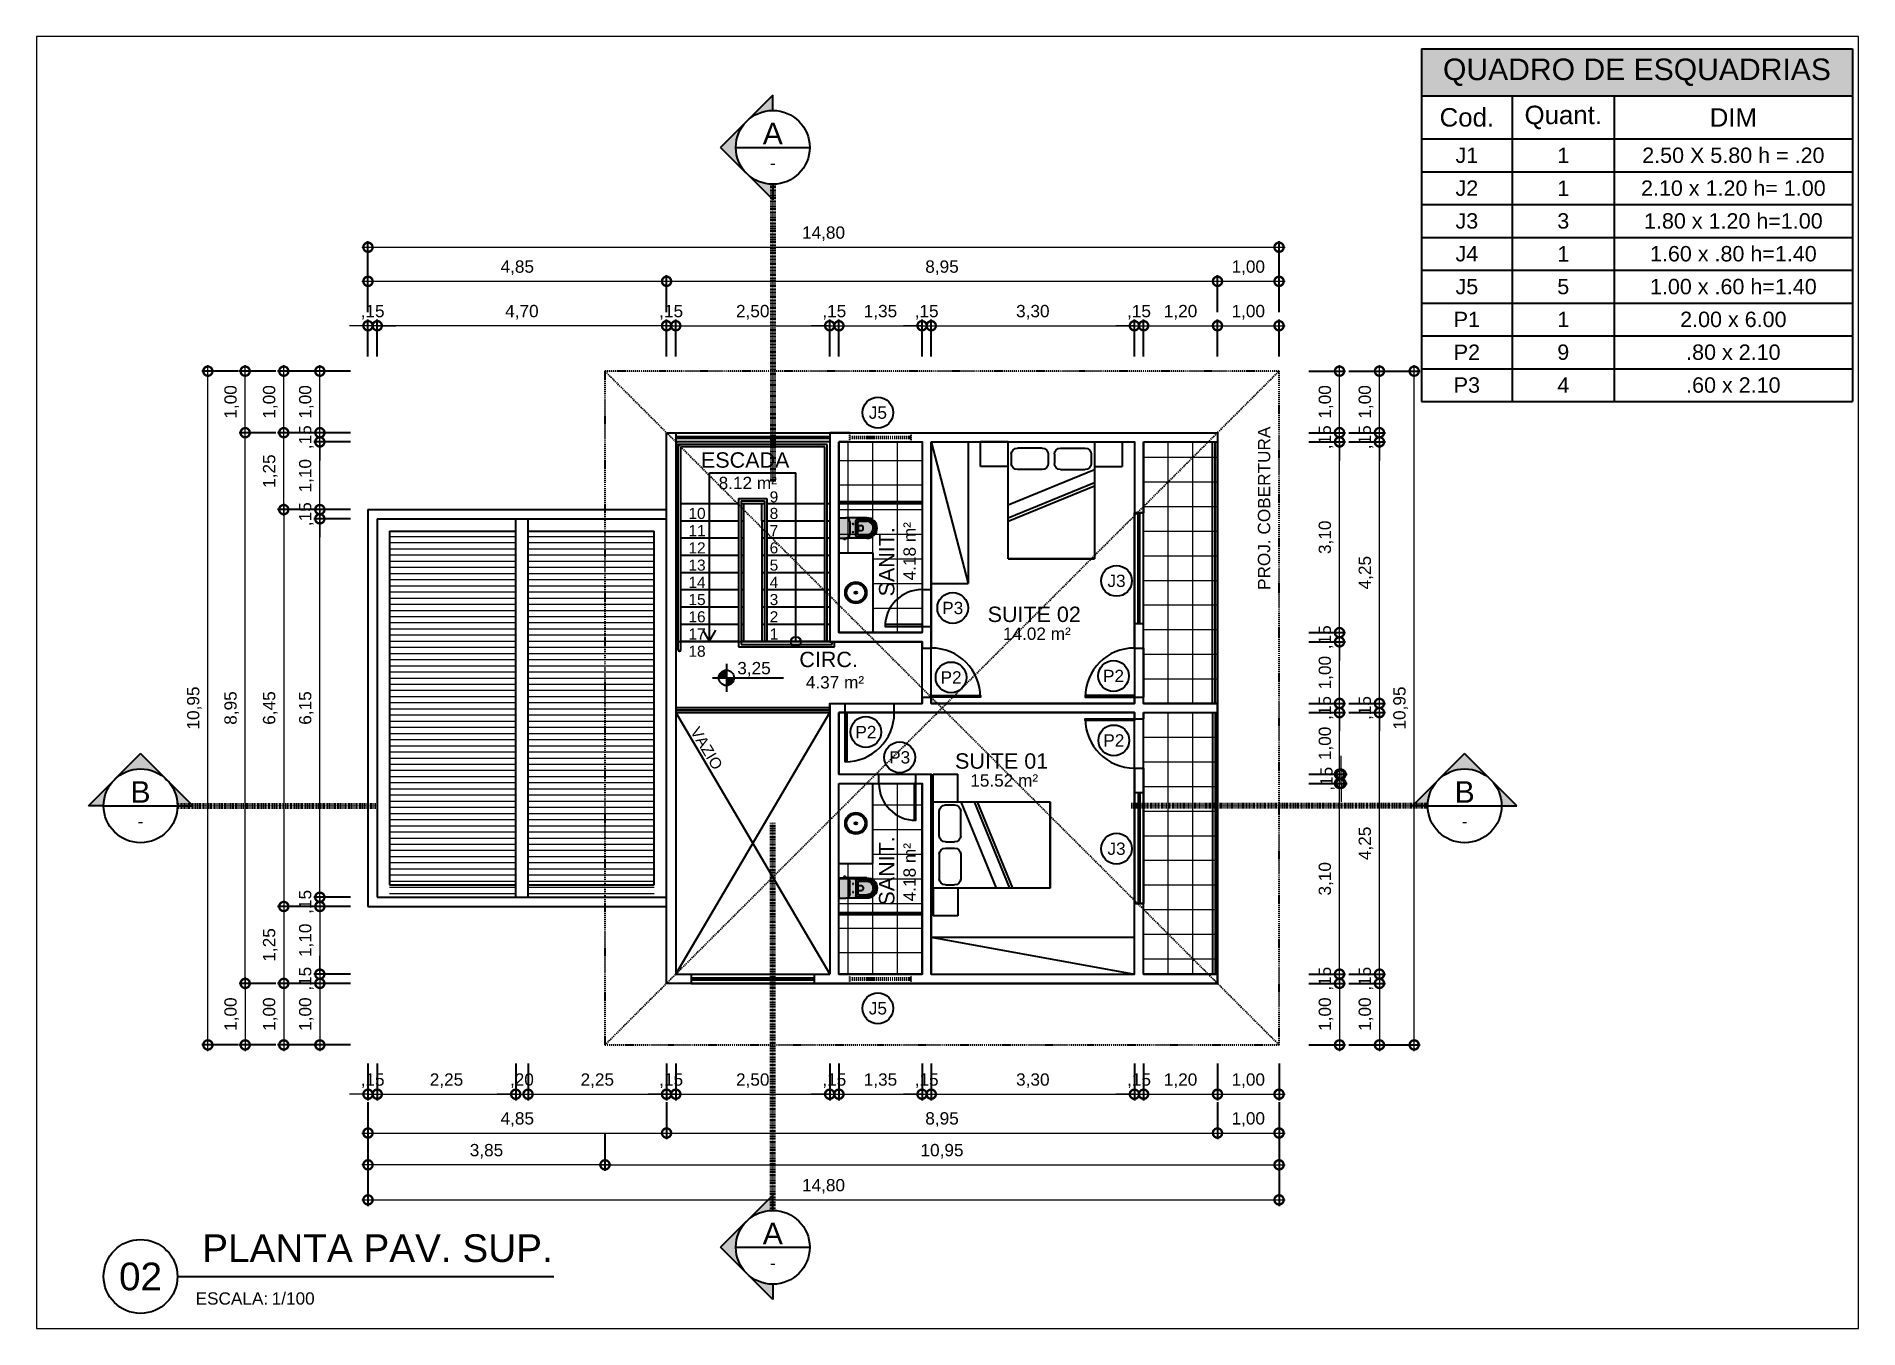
# Paper-space layout 'pav. sup' of a CAD drawing. Header units: metres, sheet in millimetres. Extents: x -210 to 86, y 297 to 507.
# The model-space entities are those that its viewports show. They can reach past a viewport. Long polylines and large blocks are cut down to what shows.
import ezdxf
from ezdxf.enums import TextEntityAlignment as Align

# ---------------------------------------------------------------- set-up
doc = ezdxf.new("R2010")
doc.units = ezdxf.units.M
doc.header["$LTSCALE"] = 0.25
doc.linetypes.add('DASHDOT2', pattern=[12.7, 6.35, -3.175, 0, -3.175])
doc.linetypes.add('DIVIDEX2', pattern=[63.5, 25.4, -12.7, 0, -12.7, 0, -12.7])
for name, color, linetype in [('0 @ 0.1', 7, 'Continuous'), ('ARQ_ALV CT', 5, 'Continuous'), ('ARQ_ALV VS', 2, 'Continuous'), ('ARQ_ESQ CT', 30, 'Continuous'), ('ARQ_GRADIL', 2, 'Continuous'), ('ARQ_MOB 01', 1, 'Continuous'), ('ARQ_PISO 01', 1, 'Continuous'), ('ARQ_PROJ SUP', 1, 'DASHDOT2'), ('ARQ_SAN 01', 1, 'Continuous'), ('ARQ_SAN 02', 2, 'Continuous'), ('ARQ_SIMB 01', 1, 'Continuous'), ('ARQ_TXT 01', 1, 'Continuous'), ('LOUÇA', 2, 'Continuous'), ('SIMB_01', 1, 'Continuous'), ('SIMB_02', 2, 'Continuous'), ('SIMB_PREENCHIMENTO', 253, 'Continuous'), ('SIMB_TXT', 1, 'Continuous')]:
    doc.layers.add(name, color=color, linetype=linetype)
for name, color, linetype, true_color, plot in [('0_MRG_AUX', 7, 'Continuous', 0xecbcd1, False), ('ARQ_0_AREAS', 7, 'Continuous', 0x5a1694, False), ('ARQ_0_AREAS @ 0.1', 7, 'Continuous', 0x5a1694, False)]:
    doc.layers.add(name, color=color, linetype=linetype, true_color=true_color, plot=plot)
for name, color, linetype, lineweight in [('ARQ_CINZA 03', 252, 'Continuous', 9), ('ARQ_CINZA 04', 253, 'Continuous', 9), ('SIMB_LCT', 252, 'DIVIDEX2', 100)]:
    doc.layers.add(name, color=color, linetype=linetype, lineweight=lineweight)
doc.layers.add('ARQ_COTA_AZUL', color=5, linetype='Continuous', lineweight=20, true_color=0x0000ff)
doc.styles.add('Annot_1.8mm', font='arial.ttf', dxfattribs={"height": 1.8})
doc.styles.add('Annot_2.0mm', font='arial.ttf', dxfattribs={"height": 2})
doc.styles.add('Annot_2.5mm', font='arial.ttf', dxfattribs={"height": 2.5})
doc.styles.add('Annot_3.0mm', font='arial.ttf', dxfattribs={"height": 3})
doc.styles.add('Annot_3.5mm', font='arial.ttf', dxfattribs={"height": 3.5})
doc.styles.add('cota', font='arial.ttf')
doc.styles.add('SIMB', font='arial.ttf')
doc.dimstyles.new('Info 01 - annot', dxfattribs={"dimtxt": 2, "dimasz": 3, "dimexe": 1, "dimexo": 1, "dimgap": 1, "dimtad": 1, "dimzin": 4, "dimtxsty": 'cota', "dimblk": 'DOTSMALL', "dimcen": 2, "dimdle": 1, "dimclrd": 256, "dimclre": 256, "dimclrt": 1, "dimazin": 2, "dimtfac": 0.09, "dimtix": 1, "dimtmove": 2, "dimatfit": 2, "dimfxl": 5, "dimfxlon": 1, "dimtolj": 1, "dimtzin": 4, "dimlwd": -1, "dimarcsym": 1})
pattern_1 = [(180, (95681.52085, 46854.32565), (-1e-17, -0.1), [])]
pattern_2 = [(270, (47802.39784, 23426.66282), (0.4, -2e-16), []), (0, (47802.39784, 23426.66282), (0, 0.4), [])]

psp = doc.layouts.new('pav. sup')

msp = doc.modelspace()

# ---------------------------------------------------------------- texts
at = {"layer": 'ARQ_TXT 01', "attachment_point": 1}
for s, width, gutter_width, insert, char_height, rotation, style in [('PROJ. COBERTURA', 3.02196, 1, (47807.854, 23427.357), 0.2, 90, 'Annot_2.0mm'), ('4.18 m²', 1.1094, 1, (47802.096, 23427.512), 0.2, 90, 'Annot_2.0mm'), ('SANIT.', 2.41083, 1.5, (47801.699, 23427.252), 0.25, 90, 'Annot_2.5mm'), ('VAZIO', 0.56914, 0.9, (47798.781, 23425.153), 0.18, 301.0652, 'Annot_1.8mm'), ('SANIT.', 2.41083, 1.5, (47801.699, 23422.228), 0.25, 90, 'Annot_2.5mm'), ('4.18 m²', 1.1094, 1, (47802.096, 23422.297), 0.2, 90, 'Annot_2.0mm')]:
    msp.add_mtext_dynamic_manual_height_columns(s, width=width, gutter_width=gutter_width, heights=[0], dxfattribs=dict(at, insert=insert, char_height=char_height, rotation=rotation, style=style))
for s, width, gutter_width, heights, insert, char_height, style in [('ESCADA', 2.41083, 1.5, [0], (47798.807, 23429.594), 0.25, 'Annot_2.5mm'), ('8.12 m²', 1.1094, 1, [0], (47799.094, 23429.196), 0.2, 'Annot_2.0mm'), ('9', 1.02, 0.9, [0], (47799.923, 23428.96), 0.18, 'Annot_1.8mm'), ('10', 1.02, 0.9, [0], (47798.603, 23428.691), 0.18, 'Annot_1.8mm'), ('11', 1.02, 0.9, [0], (47798.603, 23428.411), 0.18, 'Annot_1.8mm'), ('8', 1.02, 0.9, [0], (47799.923, 23428.691), 0.18, 'Annot_1.8mm'), ('7', 1.02, 0.9, [0], (47799.923, 23428.411), 0.18, 'Annot_1.8mm'), ('12', 1.02, 0.9, [0], (47798.603, 23428.131), 0.18, 'Annot_1.8mm'), ('6', 1.02, 0.9, [0], (47799.923, 23428.131), 0.18, 'Annot_1.8mm'), ('13', 1.02, 0.9, [0], (47798.603, 23427.851), 0.18, 'Annot_1.8mm'), ('5', 1.02, 0.9, [0], (47799.923, 23427.851), 0.18, 'Annot_1.8mm'), ('14', 1.02, 0.9, [0], (47798.603, 23427.571), 0.18, 'Annot_1.8mm'), ('4', 1.02, 0.9, [0], (47799.923, 23427.571), 0.18, 'Annot_1.8mm'), ('15', 1.02, 0.9, [0], (47798.603, 23427.291), 0.18, 'Annot_1.8mm'), ('3', 1.02, 0.9, [0], (47799.923, 23427.291), 0.18, 'Annot_1.8mm'), ('16', 1.02, 0.9, [0], (47798.603, 23427.011), 0.18, 'Annot_1.8mm'), ('2', 1.02, 0.9, [0], (47799.923, 23427.011), 0.18, 'Annot_1.8mm'), ('SUITE 02', 2.27532, 1.5, [0], (47803.464, 23427.086), 0.25, 'Annot_2.5mm'), ('17', 1.02, 0.9, [0.181], (47798.603, 23426.731), 0.18, 'Annot_1.8mm'), ('1', 1.02, 0.9, [0], (47799.923, 23426.731), 0.18, 'Annot_1.8mm'), ('14.02 m²', 1.1094, 1, [0], (47803.712, 23426.746), 0.2, 'Annot_2.0mm'), ('18', 1.02, 0.9, [0.181], (47798.603, 23426.451), 0.18, 'Annot_1.8mm'), ('CIRC.', 2.41083, 1.5, [0], (47800.405, 23426.353), 0.25, 'Annot_2.5mm'), ('4.37 m²', 1.1094, 1, [0], (47800.51, 23425.956), 0.2, 'Annot_2.0mm'), ('SUITE 01', 2.27532, 1.5, [0], (47802.934, 23424.702), 0.25, 'Annot_2.5mm'), ('15.52 m²', 1.1094, 1, [0], (47803.182, 23424.361), 0.2, 'Annot_2.0mm')]:
    msp.add_mtext_dynamic_manual_height_columns(s, width=width, gutter_width=gutter_width, heights=heights, dxfattribs=dict(at, insert=insert, char_height=char_height, style=style))

# ---------------------------------------------------------------- blocks, each defined once
blk = doc.blocks.new('*T149')
at = {"layer": 'SIMB_02', "color": 0, "linetype": 'ByBlock', "lineweight": -2, "transparency": 16777216}
for p, q in [((0, 0), (70, 0)), ((0, 0), (0, -57.33)), ((70, 0), (70, -57.33)), ((0, -7.67), (70, -7.67)), ((14.74, -7.67), (14.74, -57.33)), ((31.32, -7.67), (31.32, -57.33)), ((0, -14.67), (70, -14.67)), ((0, -20), (70, -20)), ((0, -25.33), (70, -25.33)), ((0, -30.67), (70, -30.67)), ((0, -36), (70, -36)), ((0, -41.33), (70, -41.33)), ((0, -46.67), (70, -46.67)), ((0, -52), (70, -52)), ((0, -57.33), (70, -57.33))]:
    blk.add_line(p, q, dxfattribs=at)
at = {"layer": 'SIMB_02', "color": 254, "transparency": 16777216}
blk.add_solid([(0, 0), (0, -7.67), (70, 0), (70, -7.67)], dxfattribs=at)
at = {"layer": 'SIMB_02', "color": 0, "transparency": 16777216, "attachment_point": 5}
for s, insert, char_height, width, style in [('QUADRO DE ESQUADRIAS', (35, -3.83), 3.5, 67, 'Annot_3.5mm'), ('Cod.', (7.37, -11.17), 3, 11.7402, 'Annot_3.0mm'), ('Quant.', (23.03, -11.17), 3, 13.5824, 'Annot_3.0mm'), ('DIM', (50.66, -11.17), 3, 35.6774, 'Annot_3.0mm'), ('J1', (7.37, -17.33), 2.5, 12.7402, 'Annot_2.5mm'), ('1', (23.03, -17.33), 2.5, 14.5824, 'Annot_2.5mm'), ('2.50 X 5.80 h = .20', (50.66, -17.33), 2.5, 36.6774, 'Annot_2.5mm'), ('J2', (7.37, -22.67), 2.5, 12.7402, 'Annot_2.5mm'), ('1', (23.03, -22.67), 2.5, 14.5824, 'Annot_2.5mm'), ('2.10 x 1.20 h= 1.00', (50.66, -22.67), 2.5, 36.6774, 'Annot_2.5mm'), ('1.80 x 1.20 h=1.00', (50.66, -28), 2.5, 36.6774, 'Annot_2.5mm'), ('J3', (7.37, -28), 2.5, 12.7402, 'Annot_2.5mm'), ('3', (23.03, -28), 2.5, 14.5824, 'Annot_2.5mm'), ('J4', (7.37, -33.33), 2.5, 12.7402, 'Annot_2.5mm'), ('1', (23.03, -33.33), 2.5, 14.5824, 'Annot_2.5mm'), ('1.60 x .80 h=1.40', (50.66, -33.33), 2.5, 36.6774, 'Annot_2.5mm'), ('J5', (7.37, -38.67), 2.5, 12.7402, 'Annot_2.5mm'), ('5', (23.03, -38.67), 2.5, 14.5824, 'Annot_2.5mm'), ('1.00 x .60 h=1.40', (50.66, -38.67), 2.5, 36.6774, 'Annot_2.5mm'), ('P1', (7.37, -44), 2.5, 12.7402, 'Annot_2.5mm'), ('1', (23.03, -44), 2.5, 14.5824, 'Annot_2.5mm'), ('2.00 x 6.00', (50.66, -44), 2.5, 36.6774, 'Annot_2.5mm'), ('P2', (7.37, -49.33), 2.5, 12.7402, 'Annot_2.5mm'), ('9', (23.03, -49.33), 2.5, 14.5824, 'Annot_2.5mm'), ('.80 x 2.10', (50.66, -49.33), 2.5, 36.6774, 'Annot_2.5mm'), ('P3', (7.37, -54.67), 2.5, 12.7402, 'Annot_2.5mm'), ('4', (23.03, -54.67), 2.5, 14.5824, 'Annot_2.5mm'), ('.60 x 2.10', (50.66, -54.67), 2.5, 36.6774, 'Annot_2.5mm')]:
    blk.add_mtext(s, dxfattribs=dict(at, insert=insert, char_height=char_height, width=width, style=style))
blk = doc.blocks.new('VASO_BELL')
at = {"true_color": 0xffffff}
h = blk.add_hatch(color=7, dxfattribs=at)
h.dxf.hatch_style = 1
edge = h.paths.add_edge_path()
edge.add_line((0, 0), (0.37, 0))
edge.add_line((0.37, 0), (0.37, -0.126))
edge.add_line((0.37, -0.126), (0.37, -0.505))
edge.add_arc((0.185, -0.505), 0.185, -180, 0, ccw=False)
edge.add_line((0, -0.505), (0, -0.126))
edge.add_line((0, -0.126), (0, 0))
h = blk.add_hatch(color=7, dxfattribs=at)
h.dxf.hatch_style = 1
h.paths.add_polyline_path([(-0.007, -0.086), (-0.022, -0.086), (-0.022, -0.121), (-0.007, -0.121)])
h = blk.add_hatch(color=7, dxfattribs=at)
h.dxf.hatch_style = 1
h.paths.add_polyline_path([(0, -0.089), (-0.007, -0.089), (-0.007, -0.117), (0, -0.117)])
at = {"layer": 'ARQ_SAN 01'}
for p, q in [((0.056, -0.361), (0.056, -0.505)), ((0.062, -0.361), (0.062, -0.505)), ((0.082, -0.336), (0.288, -0.336)), ((0.082, -0.342), (0.288, -0.342)), ((0.141, -0.353), (0.141, -0.406)), ((0.229, -0.353), (0.229, -0.406)), ((0.308, -0.361), (0.308, -0.505)), ((0.314, -0.361), (0.314, -0.505))]:
    blk.add_line(p, q, dxfattribs=at)
for centre in [(0.11, -0.255), (0.26, -0.255)]:
    blk.add_circle(centre, 0.0075, dxfattribs=at)
for centre, radius, start, end in [((0.185, -0.505), 0.129, 179.7773, 0.2227), ((0.082, -0.361), 0.025, 90, 180), ((0.082, -0.361), 0.019, 90, 180), ((0.185, -0.499), 0.123, 182.6006, 357.3994), ((0.191, -0.592), 0.244, 91.4264, 101.8331), ((0.168, -0.406), 0.027, 180, 229.1678), ((0.185, -0.386), 0.053, 229.1678, 310.8322), ((0.179, -0.592), 0.244, 78.1669, 88.5736), ((0.202, -0.406), 0.027, 310.8322, 0), ((0.288, -0.361), 0.025, 0, 90), ((0.288, -0.361), 0.019, 0, 90)]:
    blk.add_arc(centre, radius, start, end, dxfattribs=at)
at = {"layer": 'ARQ_SAN 02'}
for p, q in [((0, 0), (0, -0.126)), ((0, 0), (0.37, 0)), ((0.37, 0), (0.37, -0.126)), ((-0.022, -0.086), (-0.007, -0.086)), ((-0.022, -0.121), (-0.022, -0.086)), ((-0.022, -0.121), (-0.007, -0.121)), ((-0.007, -0.121), (-0.007, -0.086)), ((0, -0.089), (-0.007, -0.089)), ((0, -0.117), (-0.007, -0.117)), ((0, -0.505), (0, -0.126)), ((0.051, -0.306), (0.319, -0.306)), ((0.301, -0.195), (0.069, -0.195)), ((0.37, -0.505), (0.37, -0.126)), ((0.026, -0.331), (0.026, -0.505)), ((0.344, -0.331), (0.344, -0.505))]:
    blk.add_line(p, q, dxfattribs=at)
for centre, radius, start, end in [((0.069, -0.126), 0.069, 180, 270), ((0.051, -0.331), 0.025, 90, 180), ((0.301, -0.126), 0.069, 270, 0), ((0.319, -0.331), 0.025, 0, 90), ((0.185, -0.505), 0.185, 180, 0), ((0.185, -0.505), 0.159, 180, 0)]:
    blk.add_arc(centre, radius, start, end, dxfattribs=at)
blk = doc.blocks.new('*U158')
at = {"layer": 'SIMB_PREENCHIMENTO', "transparency": 33554587}
h = blk.add_hatch(color=256, dxfattribs=at)
h.dxf.hatch_style = 1
h.paths.add_polyline_path([(0, 8.48), (-4.15, 4.33, -0.401827), (4.15, 4.33)])
h = blk.add_hatch(color=256, dxfattribs=at)
h.dxf.hatch_style = 1
h.paths.add_polyline_path([(-4.33, 4.15), (-8.48, 0), (-6, 0, -0.193399)])
h = blk.add_hatch(color=256, dxfattribs=at)
h.dxf.hatch_style = 1
h.paths.add_polyline_path([(4.33, 4.15, -0.193399), (6, 0), (8.48, 0)])
at = {"layer": 'SIMB_01'}
for p, q in [((-8.48, 0), (0, 8.48)), ((8.48, 0), (0, 8.48)), ((0, 6), (0, -6)), ((-6, 0), (-8.48, 0)), ((6, 0), (8.48, 0))]:
    blk.add_line(p, q, dxfattribs=at)
blk.add_circle((0, 0), 6, dxfattribs=at)
at = {"layer": 'SIMB_LCT'}
blk.add_line((6, 0), (69.06, 0), dxfattribs=at)
at = {"layer": 'SIMB_TXT', "style": 'SIMB'}
for tag, height, p in [('000', 3.5, (2.25, 0)), ('999', 2, (-2.53, 0))]:
    blk.add_attdef(tag, text='', height=height, rotation=270, dxfattribs=at).set_placement(p, align=Align.MIDDLE_CENTER)
blk = doc.blocks.new('_DotSmall')
at = {"color": 0, "linetype": 'ByBlock', "const_width": 0.5}
blk.add_lwpolyline([(-0.0625, 0, 1), (0.0625, 0, 1)], format="xyb", close=True, dxfattribs=at)
blk = doc.blocks.new('*D44')
at = {"layer": 'ARQ_COTA_AZUL', "transparency": 16777216}
for p, q in [((47792.616, 23428.663), (47792.616, 23428.963)), ((47792.616, 23428.663), (47792.616, 23428.513)), ((47792.616, 23428.513), (47792.616, 23428.213))]:
    blk.add_line(p, q, dxfattribs=at)
at = {"layer": 'ARQ_COTA_AZUL', "lineweight": -2, "transparency": 16777216}
for p, q in [((47793.116, 23428.663), (47792.516, 23428.663)), ((47793.116, 23428.513), (47792.516, 23428.513))]:
    blk.add_line(p, q, dxfattribs=at)
at = {"layer": 'Defpoints', "color": 0, "transparency": 16777216}
for p in [(47792.616, 23428.513), (47793.398, 23428.663), (47793.548, 23428.513)]:
    blk.add_point(p, dxfattribs=at)
at = {"layer": 'ARQ_COTA_AZUL', "transparency": 16777216, "xscale": 0.3, "yscale": 0.3, "zscale": 0.3}
for p, rotation in [((47792.616, 23428.663), 270), ((47792.616, 23428.513), 90)]:
    blk.add_blockref('_DotSmall', p, dxfattribs=dict(at, rotation=rotation))
at = {"layer": 'ARQ_COTA_AZUL', "color": 1, "transparency": 16777216, "insert": (47792.396, 23428.588), "char_height": 0.2, "attachment_point": 5, "rotation": 90, "style": 'cota'}
blk.add_mtext('\\A1;,15', dxfattribs=at)
blk = doc.blocks.new('*D45')
at = {"layer": 'ARQ_COTA_AZUL', "transparency": 16777216}
for p, q in [((47792.616, 23428.663), (47792.616, 23428.963)), ((47792.616, 23428.663), (47792.616, 23428.513)), ((47792.616, 23428.513), (47792.616, 23428.213))]:
    blk.add_line(p, q, dxfattribs=at)
at = {"layer": 'ARQ_COTA_AZUL', "lineweight": -2, "transparency": 16777216}
for p, q in [((47793.116, 23428.663), (47792.516, 23428.663)), ((47793.116, 23428.513), (47792.516, 23428.513))]:
    blk.add_line(p, q, dxfattribs=at)
at = {"layer": 'Defpoints', "color": 0, "transparency": 16777216}
for p in [(47792.616, 23428.513), (47793.398, 23428.663), (47793.548, 23428.513)]:
    blk.add_point(p, dxfattribs=at)
at = {"layer": 'ARQ_COTA_AZUL', "transparency": 16777216, "xscale": 0.3, "yscale": 0.3, "zscale": 0.3}
for p, rotation in [((47792.616, 23428.663), 270), ((47792.616, 23428.513), 90)]:
    blk.add_blockref('_DotSmall', p, dxfattribs=dict(at, rotation=rotation))
at = {"layer": 'ARQ_COTA_AZUL', "color": 1, "transparency": 16777216, "insert": (47792.396, 23428.588), "char_height": 0.2, "attachment_point": 5, "rotation": 90, "style": 'cota'}
blk.add_mtext('\\A1;,15', dxfattribs=at)
blk = doc.blocks.new('*D37')
at = {"layer": 'ARQ_COTA_AZUL', "transparency": 16777216}
for p, q in [((47792.616, 23422.363), (47792.616, 23422.663)), ((47792.616, 23422.363), (47792.616, 23422.213)), ((47792.616, 23422.213), (47792.616, 23421.913))]:
    blk.add_line(p, q, dxfattribs=at)
at = {"layer": 'ARQ_COTA_AZUL', "lineweight": -2, "transparency": 16777216}
for p, q in [((47793.116, 23422.363), (47792.516, 23422.363)), ((47793.116, 23422.213), (47792.516, 23422.213))]:
    blk.add_line(p, q, dxfattribs=at)
at = {"layer": 'Defpoints', "color": 0, "transparency": 16777216}
for p in [(47792.616, 23422.213), (47793.398, 23422.213), (47793.548, 23422.363)]:
    blk.add_point(p, dxfattribs=at)
at = {"layer": 'ARQ_COTA_AZUL', "transparency": 16777216, "xscale": 0.3, "yscale": 0.3, "zscale": 0.3}
for p, rotation in [((47792.616, 23422.363), 270), ((47792.616, 23422.213), 90)]:
    blk.add_blockref('_DotSmall', p, dxfattribs=dict(at, rotation=rotation))
at = {"layer": 'ARQ_COTA_AZUL', "color": 1, "transparency": 16777216, "insert": (47792.396, 23422.288), "char_height": 0.2, "attachment_point": 5, "rotation": 90, "style": 'cota'}
blk.add_mtext('\\A1;,15', dxfattribs=at)
blk = doc.blocks.new('*D38')
at = {"layer": 'ARQ_COTA_AZUL', "transparency": 16777216}
blk.add_line((47792.03, 23428.763), (47792.03, 23422.113), dxfattribs=at)
at = {"layer": 'ARQ_COTA_AZUL', "lineweight": -2, "transparency": 16777216}
for p, q in [((47792.53, 23428.663), (47791.93, 23428.663)), ((47792.53, 23422.213), (47791.93, 23422.213))]:
    blk.add_line(p, q, dxfattribs=at)
at = {"layer": 'Defpoints', "color": 0, "transparency": 16777216}
for p in [(47793.398, 23428.663), (47792.03, 23422.213), (47793.398, 23422.213)]:
    blk.add_point(p, dxfattribs=at)
at = {"layer": 'ARQ_COTA_AZUL', "transparency": 16777216, "xscale": 0.3, "yscale": 0.3, "zscale": 0.3}
for p, rotation in [((47792.03, 23428.663), 90), ((47792.03, 23422.213), 270)]:
    blk.add_blockref('_DotSmall', p, dxfattribs=dict(at, rotation=rotation))
at = {"layer": 'ARQ_COTA_AZUL', "color": 1, "transparency": 16777216, "insert": (47791.81, 23425.438), "char_height": 0.2, "attachment_point": 5, "rotation": 90, "style": 'cota'}
blk.add_mtext('\\A1;6,45', dxfattribs=at)
blk = doc.blocks.new('*D39')
at = {"layer": 'ARQ_COTA_AZUL', "lineweight": -2, "transparency": 16777216}
for p, q in [((47793.398, 23419.662), (47793.398, 23419.062)), ((47793.548, 23419.662), (47793.548, 23419.062))]:
    blk.add_line(p, q, dxfattribs=at)
at = {"layer": 'ARQ_COTA_AZUL', "transparency": 16777216}
for p, q in [((47793.398, 23419.162), (47793.098, 23419.162)), ((47793.398, 23419.162), (47793.548, 23419.162)), ((47793.548, 23419.162), (47793.848, 23419.162))]:
    blk.add_line(p, q, dxfattribs=at)
at = {"layer": 'Defpoints', "color": 0, "transparency": 16777216}
for p in [(47793.398, 23422.213), (47793.548, 23422.363), (47793.548, 23419.162)]:
    blk.add_point(p, dxfattribs=at)
at = {"layer": 'ARQ_COTA_AZUL', "transparency": 16777216, "xscale": 0.3, "yscale": 0.3, "zscale": 0.3}
blk.add_blockref('_DotSmall', (47793.398, 23419.162), dxfattribs=at)
at = {"layer": 'ARQ_COTA_AZUL', "transparency": 16777216, "xscale": 0.3, "yscale": 0.3, "zscale": 0.3, "rotation": 180}
blk.add_blockref('_DotSmall', (47793.548, 23419.162), dxfattribs=at)
at = {"layer": 'ARQ_COTA_AZUL', "color": 1, "transparency": 16777216, "insert": (47793.473, 23419.382), "char_height": 0.2, "attachment_point": 5, "style": 'cota'}
blk.add_mtext('\\A1;,15', dxfattribs=at)
blk = doc.blocks.new('*D40')
at = {"layer": 'ARQ_COTA_AZUL', "lineweight": -2, "transparency": 16777216}
for p, q in [((47793.548, 23419.662), (47793.548, 23419.062)), ((47795.798, 23419.662), (47795.798, 23419.062))]:
    blk.add_line(p, q, dxfattribs=at)
at = {"layer": 'ARQ_COTA_AZUL', "transparency": 16777216}
blk.add_line((47793.448, 23419.162), (47795.898, 23419.162), dxfattribs=at)
at = {"layer": 'Defpoints', "color": 0, "transparency": 16777216}
for p in [(47793.548, 23422.363), (47795.798, 23422.363), (47795.798, 23419.162)]:
    blk.add_point(p, dxfattribs=at)
at = {"layer": 'ARQ_COTA_AZUL', "transparency": 16777216, "xscale": 0.3, "yscale": 0.3, "zscale": 0.3, "rotation": 180}
blk.add_blockref('_DotSmall', (47793.548, 23419.162), dxfattribs=at)
at = {"layer": 'ARQ_COTA_AZUL', "transparency": 16777216, "xscale": 0.3, "yscale": 0.3, "zscale": 0.3}
blk.add_blockref('_DotSmall', (47795.798, 23419.162), dxfattribs=at)
at = {"layer": 'ARQ_COTA_AZUL', "color": 1, "transparency": 16777216, "insert": (47794.673, 23419.382), "char_height": 0.2, "attachment_point": 5, "style": 'cota'}
blk.add_mtext('\\A1;2,25', dxfattribs=at)
blk = doc.blocks.new('*D41')
at = {"layer": 'ARQ_COTA_AZUL', "lineweight": -2, "transparency": 16777216}
for p, q in [((47795.798, 23419.662), (47795.798, 23419.062)), ((47795.998, 23419.662), (47795.998, 23419.062))]:
    blk.add_line(p, q, dxfattribs=at)
at = {"layer": 'ARQ_COTA_AZUL', "transparency": 16777216}
for p, q in [((47795.798, 23419.162), (47795.498, 23419.162)), ((47795.798, 23419.162), (47795.998, 23419.162)), ((47795.998, 23419.162), (47796.298, 23419.162))]:
    blk.add_line(p, q, dxfattribs=at)
at = {"layer": 'Defpoints', "color": 0, "transparency": 16777216}
for p in [(47795.798, 23422.363), (47795.998, 23422.363), (47795.998, 23419.162)]:
    blk.add_point(p, dxfattribs=at)
at = {"layer": 'ARQ_COTA_AZUL', "transparency": 16777216, "xscale": 0.3, "yscale": 0.3, "zscale": 0.3}
blk.add_blockref('_DotSmall', (47795.798, 23419.162), dxfattribs=at)
at = {"layer": 'ARQ_COTA_AZUL', "transparency": 16777216, "xscale": 0.3, "yscale": 0.3, "zscale": 0.3, "rotation": 180}
blk.add_blockref('_DotSmall', (47795.998, 23419.162), dxfattribs=at)
at = {"layer": 'ARQ_COTA_AZUL', "color": 1, "transparency": 16777216, "insert": (47795.898, 23419.382), "char_height": 0.2, "attachment_point": 5, "style": 'cota'}
blk.add_mtext('\\A1;,20', dxfattribs=at)
blk = doc.blocks.new('*D42')
at = {"layer": 'ARQ_COTA_AZUL', "lineweight": -2, "transparency": 16777216}
for p, q in [((47795.998, 23419.662), (47795.998, 23419.062)), ((47798.248, 23419.662), (47798.248, 23419.062))]:
    blk.add_line(p, q, dxfattribs=at)
at = {"layer": 'ARQ_COTA_AZUL', "transparency": 16777216}
blk.add_line((47795.898, 23419.162), (47798.348, 23419.162), dxfattribs=at)
at = {"layer": 'Defpoints', "color": 0, "transparency": 16777216}
for p in [(47795.998, 23422.363), (47798.248, 23422.213), (47798.248, 23419.162)]:
    blk.add_point(p, dxfattribs=at)
at = {"layer": 'ARQ_COTA_AZUL', "transparency": 16777216, "xscale": 0.3, "yscale": 0.3, "zscale": 0.3, "rotation": 180}
blk.add_blockref('_DotSmall', (47795.998, 23419.162), dxfattribs=at)
at = {"layer": 'ARQ_COTA_AZUL', "transparency": 16777216, "xscale": 0.3, "yscale": 0.3, "zscale": 0.3}
blk.add_blockref('_DotSmall', (47798.248, 23419.162), dxfattribs=at)
at = {"layer": 'ARQ_COTA_AZUL', "color": 1, "transparency": 16777216, "insert": (47797.123, 23419.382), "char_height": 0.2, "attachment_point": 5, "style": 'cota'}
blk.add_mtext('\\A1;2,25', dxfattribs=at)
blk = doc.blocks.new('*D43')
at = {"layer": 'ARQ_COTA_AZUL', "lineweight": -2, "transparency": 16777216}
for p, q in [((47793.398, 23419.031), (47793.398, 23418.431)), ((47798.248, 23419.031), (47798.248, 23418.431))]:
    blk.add_line(p, q, dxfattribs=at)
at = {"layer": 'ARQ_COTA_AZUL', "transparency": 16777216}
blk.add_line((47793.298, 23418.531), (47798.348, 23418.531), dxfattribs=at)
at = {"layer": 'Defpoints', "color": 0, "transparency": 16777216}
for p in [(47793.398, 23422.213), (47798.248, 23422.213), (47798.248, 23418.531)]:
    blk.add_point(p, dxfattribs=at)
at = {"layer": 'ARQ_COTA_AZUL', "transparency": 16777216, "xscale": 0.3, "yscale": 0.3, "zscale": 0.3, "rotation": 180}
blk.add_blockref('_DotSmall', (47793.398, 23418.531), dxfattribs=at)
at = {"layer": 'ARQ_COTA_AZUL', "transparency": 16777216, "xscale": 0.3, "yscale": 0.3, "zscale": 0.3}
blk.add_blockref('_DotSmall', (47798.248, 23418.531), dxfattribs=at)
at = {"layer": 'ARQ_COTA_AZUL', "color": 1, "transparency": 16777216, "insert": (47795.823, 23418.751), "char_height": 0.2, "attachment_point": 5, "style": 'cota'}
blk.add_mtext('\\A1;4,85', dxfattribs=at)
blk = doc.blocks.new('*D34')
at = {"layer": 'ARQ_COTA_AZUL', "lineweight": -2, "transparency": 16777216}
for p, q in [((47798.248, 23431.151), (47798.248, 23431.751)), ((47798.398, 23431.151), (47798.398, 23431.751))]:
    blk.add_line(p, q, dxfattribs=at)
at = {"layer": 'ARQ_COTA_AZUL', "transparency": 16777216}
for p, q in [((47798.248, 23431.651), (47797.948, 23431.651)), ((47798.248, 23431.651), (47798.398, 23431.651)), ((47798.398, 23431.651), (47798.698, 23431.651))]:
    blk.add_line(p, q, dxfattribs=at)
at = {"layer": 'Defpoints', "color": 0, "transparency": 16777216}
for p in [(47798.398, 23431.651), (47798.248, 23429.913), (47798.398, 23429.913)]:
    blk.add_point(p, dxfattribs=at)
at = {"layer": 'ARQ_COTA_AZUL', "transparency": 16777216, "xscale": 0.3, "yscale": 0.3, "zscale": 0.3}
blk.add_blockref('_DotSmall', (47798.248, 23431.651), dxfattribs=at)
at = {"layer": 'ARQ_COTA_AZUL', "transparency": 16777216, "xscale": 0.3, "yscale": 0.3, "zscale": 0.3, "rotation": 180}
blk.add_blockref('_DotSmall', (47798.398, 23431.651), dxfattribs=at)
at = {"layer": 'ARQ_COTA_AZUL', "color": 1, "transparency": 16777216, "insert": (47798.323, 23431.871), "char_height": 0.2, "attachment_point": 5, "style": 'cota'}
blk.add_mtext('\\A1;,15', dxfattribs=at)
blk = doc.blocks.new('*D35')
at = {"layer": 'ARQ_COTA_AZUL', "lineweight": -2, "transparency": 16777216}
for p, q in [((47798.398, 23431.151), (47798.398, 23431.751)), ((47800.898, 23431.151), (47800.898, 23431.751))]:
    blk.add_line(p, q, dxfattribs=at)
at = {"layer": 'ARQ_COTA_AZUL', "transparency": 16777216}
blk.add_line((47798.298, 23431.651), (47800.998, 23431.651), dxfattribs=at)
at = {"layer": 'Defpoints', "color": 0, "transparency": 16777216}
for p in [(47800.898, 23431.651), (47798.398, 23429.913), (47800.898, 23429.913)]:
    blk.add_point(p, dxfattribs=at)
at = {"layer": 'ARQ_COTA_AZUL', "transparency": 16777216, "xscale": 0.3, "yscale": 0.3, "zscale": 0.3, "rotation": 180}
blk.add_blockref('_DotSmall', (47798.398, 23431.651), dxfattribs=at)
at = {"layer": 'ARQ_COTA_AZUL', "transparency": 16777216, "xscale": 0.3, "yscale": 0.3, "zscale": 0.3}
blk.add_blockref('_DotSmall', (47800.898, 23431.651), dxfattribs=at)
at = {"layer": 'ARQ_COTA_AZUL', "color": 1, "transparency": 16777216, "insert": (47799.648, 23431.871), "char_height": 0.2, "attachment_point": 5, "style": 'cota'}
blk.add_mtext('\\A1;2,50', dxfattribs=at)
blk = doc.blocks.new('*D36')
at = {"layer": 'ARQ_COTA_AZUL', "lineweight": -2, "transparency": 16777216}
for p, q in [((47800.898, 23431.151), (47800.898, 23431.751)), ((47801.048, 23431.151), (47801.048, 23431.751))]:
    blk.add_line(p, q, dxfattribs=at)
at = {"layer": 'ARQ_COTA_AZUL', "transparency": 16777216}
for p, q in [((47800.898, 23431.651), (47800.598, 23431.651)), ((47800.898, 23431.651), (47801.048, 23431.651)), ((47801.048, 23431.651), (47801.348, 23431.651))]:
    blk.add_line(p, q, dxfattribs=at)
at = {"layer": 'Defpoints', "color": 0, "transparency": 16777216}
for p in [(47801.048, 23431.651), (47800.898, 23429.913), (47801.048, 23429.763)]:
    blk.add_point(p, dxfattribs=at)
at = {"layer": 'ARQ_COTA_AZUL', "transparency": 16777216, "xscale": 0.3, "yscale": 0.3, "zscale": 0.3}
blk.add_blockref('_DotSmall', (47800.898, 23431.651), dxfattribs=at)
at = {"layer": 'ARQ_COTA_AZUL', "transparency": 16777216, "xscale": 0.3, "yscale": 0.3, "zscale": 0.3, "rotation": 180}
blk.add_blockref('_DotSmall', (47801.048, 23431.651), dxfattribs=at)
at = {"layer": 'ARQ_COTA_AZUL', "color": 1, "transparency": 16777216, "insert": (47800.973, 23431.871), "char_height": 0.2, "attachment_point": 5, "style": 'cota'}
blk.add_mtext('\\A1;,15', dxfattribs=at)
blk = doc.blocks.new('*D29')
at = {"layer": 'ARQ_COTA_AZUL', "lineweight": -2, "transparency": 16777216}
for p, q in [((47793.116, 23428.513), (47792.516, 23428.513)), ((47793.116, 23422.363), (47792.516, 23422.363))]:
    blk.add_line(p, q, dxfattribs=at)
at = {"layer": 'ARQ_COTA_AZUL', "transparency": 16777216}
blk.add_line((47792.616, 23422.263), (47792.616, 23428.613), dxfattribs=at)
at = {"layer": 'Defpoints', "color": 0, "transparency": 16777216}
for p in [(47792.616, 23428.513), (47793.548, 23428.513), (47793.548, 23422.363)]:
    blk.add_point(p, dxfattribs=at)
at = {"layer": 'ARQ_COTA_AZUL', "transparency": 16777216, "xscale": 0.3, "yscale": 0.3, "zscale": 0.3}
for p, rotation in [((47792.616, 23428.513), 90), ((47792.616, 23422.363), 270)]:
    blk.add_blockref('_DotSmall', p, dxfattribs=dict(at, rotation=rotation))
at = {"layer": 'ARQ_COTA_AZUL', "color": 1, "transparency": 16777216, "insert": (47792.396, 23425.438), "char_height": 0.2, "attachment_point": 5, "rotation": 90, "style": 'cota'}
blk.add_mtext('\\A1;6,15', dxfattribs=at)
blk = doc.blocks.new('*D30')
at = {"layer": 'ARQ_COTA_AZUL', "lineweight": -2, "transparency": 16777216}
for p, q in [((47801.048, 23431.151), (47801.048, 23431.751)), ((47802.398, 23431.151), (47802.398, 23431.751))]:
    blk.add_line(p, q, dxfattribs=at)
at = {"layer": 'ARQ_COTA_AZUL', "transparency": 16777216}
blk.add_line((47800.948, 23431.651), (47802.498, 23431.651), dxfattribs=at)
at = {"layer": 'Defpoints', "color": 0, "transparency": 16777216}
for p in [(47802.398, 23431.651), (47801.048, 23429.763), (47802.398, 23429.763)]:
    blk.add_point(p, dxfattribs=at)
at = {"layer": 'ARQ_COTA_AZUL', "transparency": 16777216, "xscale": 0.3, "yscale": 0.3, "zscale": 0.3, "rotation": 180}
blk.add_blockref('_DotSmall', (47801.048, 23431.651), dxfattribs=at)
at = {"layer": 'ARQ_COTA_AZUL', "transparency": 16777216, "xscale": 0.3, "yscale": 0.3, "zscale": 0.3}
blk.add_blockref('_DotSmall', (47802.398, 23431.651), dxfattribs=at)
at = {"layer": 'ARQ_COTA_AZUL', "color": 1, "transparency": 16777216, "insert": (47801.723, 23431.871), "char_height": 0.2, "attachment_point": 5, "style": 'cota'}
blk.add_mtext('\\A1;1,35', dxfattribs=at)
blk = doc.blocks.new('*D31')
at = {"layer": 'ARQ_COTA_AZUL', "lineweight": -2, "transparency": 16777216}
for p, q in [((47802.398, 23431.151), (47802.398, 23431.751)), ((47802.548, 23431.151), (47802.548, 23431.751))]:
    blk.add_line(p, q, dxfattribs=at)
at = {"layer": 'ARQ_COTA_AZUL', "transparency": 16777216}
for p, q in [((47802.398, 23431.651), (47802.098, 23431.651)), ((47802.398, 23431.651), (47802.548, 23431.651)), ((47802.548, 23431.651), (47802.848, 23431.651))]:
    blk.add_line(p, q, dxfattribs=at)
at = {"layer": 'Defpoints', "color": 0, "transparency": 16777216}
for p in [(47802.548, 23431.651), (47802.398, 23429.763), (47802.548, 23429.763)]:
    blk.add_point(p, dxfattribs=at)
at = {"layer": 'ARQ_COTA_AZUL', "transparency": 16777216, "xscale": 0.3, "yscale": 0.3, "zscale": 0.3}
blk.add_blockref('_DotSmall', (47802.398, 23431.651), dxfattribs=at)
at = {"layer": 'ARQ_COTA_AZUL', "transparency": 16777216, "xscale": 0.3, "yscale": 0.3, "zscale": 0.3, "rotation": 180}
blk.add_blockref('_DotSmall', (47802.548, 23431.651), dxfattribs=at)
at = {"layer": 'ARQ_COTA_AZUL', "color": 1, "transparency": 16777216, "insert": (47802.473, 23431.871), "char_height": 0.2, "attachment_point": 5, "style": 'cota'}
blk.add_mtext('\\A1;,15', dxfattribs=at)
blk = doc.blocks.new('*D32')
at = {"layer": 'ARQ_COTA_AZUL', "lineweight": -2, "transparency": 16777216}
for p, q in [((47802.548, 23431.151), (47802.548, 23431.751)), ((47805.848, 23431.151), (47805.848, 23431.751))]:
    blk.add_line(p, q, dxfattribs=at)
at = {"layer": 'ARQ_COTA_AZUL', "transparency": 16777216}
blk.add_line((47802.448, 23431.651), (47805.948, 23431.651), dxfattribs=at)
at = {"layer": 'Defpoints', "color": 0, "transparency": 16777216}
for p in [(47805.848, 23431.651), (47802.548, 23429.763), (47805.848, 23429.763)]:
    blk.add_point(p, dxfattribs=at)
at = {"layer": 'ARQ_COTA_AZUL', "transparency": 16777216, "xscale": 0.3, "yscale": 0.3, "zscale": 0.3, "rotation": 180}
blk.add_blockref('_DotSmall', (47802.548, 23431.651), dxfattribs=at)
at = {"layer": 'ARQ_COTA_AZUL', "transparency": 16777216, "xscale": 0.3, "yscale": 0.3, "zscale": 0.3}
blk.add_blockref('_DotSmall', (47805.848, 23431.651), dxfattribs=at)
at = {"layer": 'ARQ_COTA_AZUL', "color": 1, "transparency": 16777216, "insert": (47804.198, 23431.871), "char_height": 0.2, "attachment_point": 5, "style": 'cota'}
blk.add_mtext('\\A1;3,30', dxfattribs=at)
blk = doc.blocks.new('*D33')
at = {"layer": 'ARQ_COTA_AZUL', "lineweight": -2, "transparency": 16777216}
for p, q in [((47805.848, 23431.151), (47805.848, 23431.751)), ((47805.998, 23431.151), (47805.998, 23431.751))]:
    blk.add_line(p, q, dxfattribs=at)
at = {"layer": 'ARQ_COTA_AZUL', "transparency": 16777216}
for p, q in [((47805.848, 23431.651), (47805.548, 23431.651)), ((47805.848, 23431.651), (47805.998, 23431.651)), ((47805.998, 23431.651), (47806.298, 23431.651))]:
    blk.add_line(p, q, dxfattribs=at)
at = {"layer": 'Defpoints', "color": 0, "transparency": 16777216}
for p in [(47805.998, 23431.651), (47805.998, 23429.913), (47805.848, 23429.763)]:
    blk.add_point(p, dxfattribs=at)
at = {"layer": 'ARQ_COTA_AZUL', "transparency": 16777216, "xscale": 0.3, "yscale": 0.3, "zscale": 0.3}
blk.add_blockref('_DotSmall', (47805.848, 23431.651), dxfattribs=at)
at = {"layer": 'ARQ_COTA_AZUL', "transparency": 16777216, "xscale": 0.3, "yscale": 0.3, "zscale": 0.3, "rotation": 180}
blk.add_blockref('_DotSmall', (47805.998, 23431.651), dxfattribs=at)
at = {"layer": 'ARQ_COTA_AZUL', "color": 1, "transparency": 16777216, "insert": (47805.923, 23431.871), "char_height": 0.2, "attachment_point": 5, "style": 'cota'}
blk.add_mtext('\\A1;,15', dxfattribs=at)
blk = doc.blocks.new('*D26')
at = {"layer": 'ARQ_COTA_AZUL', "lineweight": -2, "transparency": 16777216}
for p, q in [((47805.998, 23431.151), (47805.998, 23431.751)), ((47807.198, 23431.151), (47807.198, 23431.751))]:
    blk.add_line(p, q, dxfattribs=at)
at = {"layer": 'ARQ_COTA_AZUL', "transparency": 16777216}
blk.add_line((47805.898, 23431.651), (47807.298, 23431.651), dxfattribs=at)
at = {"layer": 'Defpoints', "color": 0, "transparency": 16777216}
for p in [(47807.198, 23431.651), (47805.998, 23429.913), (47807.198, 23429.913)]:
    blk.add_point(p, dxfattribs=at)
at = {"layer": 'ARQ_COTA_AZUL', "transparency": 16777216, "xscale": 0.3, "yscale": 0.3, "zscale": 0.3, "rotation": 180}
blk.add_blockref('_DotSmall', (47805.998, 23431.651), dxfattribs=at)
at = {"layer": 'ARQ_COTA_AZUL', "transparency": 16777216, "xscale": 0.3, "yscale": 0.3, "zscale": 0.3}
blk.add_blockref('_DotSmall', (47807.198, 23431.651), dxfattribs=at)
at = {"layer": 'ARQ_COTA_AZUL', "color": 1, "transparency": 16777216, "insert": (47806.598, 23431.871), "char_height": 0.2, "attachment_point": 5, "style": 'cota'}
blk.add_mtext('\\A1;1,20', dxfattribs=at)
blk = doc.blocks.new('*D27')
at = {"layer": 'ARQ_COTA_AZUL', "lineweight": -2, "transparency": 16777216}
for p, q in [((47793.548, 23431.151), (47793.548, 23431.751)), ((47798.248, 23431.151), (47798.248, 23431.751))]:
    blk.add_line(p, q, dxfattribs=at)
at = {"layer": 'ARQ_COTA_AZUL', "transparency": 16777216}
blk.add_line((47798.348, 23431.651), (47793.448, 23431.651), dxfattribs=at)
at = {"layer": 'Defpoints', "color": 0, "transparency": 16777216}
for p in [(47793.548, 23431.651), (47798.248, 23429.913), (47793.548, 23428.513)]:
    blk.add_point(p, dxfattribs=at)
at = {"layer": 'ARQ_COTA_AZUL', "transparency": 16777216, "xscale": 0.3, "yscale": 0.3, "zscale": 0.3, "rotation": 180}
blk.add_blockref('_DotSmall', (47793.548, 23431.651), dxfattribs=at)
at = {"layer": 'ARQ_COTA_AZUL', "transparency": 16777216, "xscale": 0.3, "yscale": 0.3, "zscale": 0.3}
blk.add_blockref('_DotSmall', (47798.248, 23431.651), dxfattribs=at)
at = {"layer": 'ARQ_COTA_AZUL', "color": 1, "transparency": 16777216, "insert": (47795.898, 23431.871), "char_height": 0.2, "attachment_point": 5, "style": 'cota'}
blk.add_mtext('\\A1;4,70', dxfattribs=at)
blk = doc.blocks.new('*D28')
at = {"layer": 'ARQ_COTA_AZUL', "lineweight": -2, "transparency": 16777216}
for p, q in [((47793.398, 23431.151), (47793.398, 23431.751)), ((47793.548, 23431.151), (47793.548, 23431.751))]:
    blk.add_line(p, q, dxfattribs=at)
at = {"layer": 'ARQ_COTA_AZUL', "transparency": 16777216}
for p, q in [((47793.398, 23431.651), (47793.098, 23431.651)), ((47793.548, 23431.651), (47793.398, 23431.651)), ((47793.548, 23431.651), (47793.848, 23431.651))]:
    blk.add_line(p, q, dxfattribs=at)
at = {"layer": 'Defpoints', "color": 0, "transparency": 16777216}
for p in [(47793.398, 23431.651), (47793.398, 23428.663), (47793.548, 23428.513)]:
    blk.add_point(p, dxfattribs=at)
at = {"layer": 'ARQ_COTA_AZUL', "transparency": 16777216, "xscale": 0.3, "yscale": 0.3, "zscale": 0.3}
blk.add_blockref('_DotSmall', (47793.398, 23431.651), dxfattribs=at)
at = {"layer": 'ARQ_COTA_AZUL', "transparency": 16777216, "xscale": 0.3, "yscale": 0.3, "zscale": 0.3, "rotation": 180}
blk.add_blockref('_DotSmall', (47793.548, 23431.651), dxfattribs=at)
at = {"layer": 'ARQ_COTA_AZUL', "color": 1, "transparency": 16777216, "insert": (47793.473, 23431.871), "char_height": 0.2, "attachment_point": 5, "style": 'cota'}
blk.add_mtext('\\A1;,15', dxfattribs=at)
blk = doc.blocks.new('*D47')
at = {"layer": 'ARQ_COTA_AZUL', "lineweight": -2, "transparency": 16777216}
for p, q in [((47798.398, 23419.662), (47798.398, 23419.062)), ((47800.898, 23419.662), (47800.898, 23419.062))]:
    blk.add_line(p, q, dxfattribs=at)
at = {"layer": 'ARQ_COTA_AZUL', "transparency": 16777216}
blk.add_line((47798.298, 23419.162), (47800.998, 23419.162), dxfattribs=at)
at = {"layer": 'Defpoints', "color": 0, "transparency": 16777216}
for p in [(47798.398, 23421.113), (47800.898, 23421.113), (47800.898, 23419.162)]:
    blk.add_point(p, dxfattribs=at)
at = {"layer": 'ARQ_COTA_AZUL', "transparency": 16777216, "xscale": 0.3, "yscale": 0.3, "zscale": 0.3, "rotation": 180}
blk.add_blockref('_DotSmall', (47798.398, 23419.162), dxfattribs=at)
at = {"layer": 'ARQ_COTA_AZUL', "transparency": 16777216, "xscale": 0.3, "yscale": 0.3, "zscale": 0.3}
blk.add_blockref('_DotSmall', (47800.898, 23419.162), dxfattribs=at)
at = {"layer": 'ARQ_COTA_AZUL', "color": 1, "transparency": 16777216, "insert": (47799.648, 23419.382), "char_height": 0.2, "attachment_point": 5, "style": 'cota'}
blk.add_mtext('\\A1;2,50', dxfattribs=at)
blk = doc.blocks.new('*D48')
at = {"layer": 'ARQ_COTA_AZUL', "lineweight": -2, "transparency": 16777216}
for p, q in [((47800.898, 23419.662), (47800.898, 23419.062)), ((47801.048, 23419.662), (47801.048, 23419.062))]:
    blk.add_line(p, q, dxfattribs=at)
at = {"layer": 'ARQ_COTA_AZUL', "transparency": 16777216}
for p, q in [((47800.898, 23419.162), (47800.598, 23419.162)), ((47800.898, 23419.162), (47801.048, 23419.162)), ((47801.048, 23419.162), (47801.348, 23419.162))]:
    blk.add_line(p, q, dxfattribs=at)
at = {"layer": 'Defpoints', "color": 0, "transparency": 16777216}
for p in [(47800.898, 23421.113), (47801.048, 23421.113), (47801.048, 23419.162)]:
    blk.add_point(p, dxfattribs=at)
at = {"layer": 'ARQ_COTA_AZUL', "transparency": 16777216, "xscale": 0.3, "yscale": 0.3, "zscale": 0.3}
blk.add_blockref('_DotSmall', (47800.898, 23419.162), dxfattribs=at)
at = {"layer": 'ARQ_COTA_AZUL', "transparency": 16777216, "xscale": 0.3, "yscale": 0.3, "zscale": 0.3, "rotation": 180}
blk.add_blockref('_DotSmall', (47801.048, 23419.162), dxfattribs=at)
at = {"layer": 'ARQ_COTA_AZUL', "color": 1, "transparency": 16777216, "insert": (47800.973, 23419.382), "char_height": 0.2, "attachment_point": 5, "style": 'cota'}
blk.add_mtext('\\A1;,15', dxfattribs=at)
blk = doc.blocks.new('*D49')
at = {"layer": 'ARQ_COTA_AZUL', "lineweight": -2, "transparency": 16777216}
for p, q in [((47801.048, 23419.662), (47801.048, 23419.062)), ((47802.398, 23419.662), (47802.398, 23419.062))]:
    blk.add_line(p, q, dxfattribs=at)
at = {"layer": 'ARQ_COTA_AZUL', "transparency": 16777216}
blk.add_line((47800.948, 23419.162), (47802.498, 23419.162), dxfattribs=at)
at = {"layer": 'Defpoints', "color": 0, "transparency": 16777216}
for p in [(47801.048, 23421.113), (47802.398, 23421.113), (47802.398, 23419.162)]:
    blk.add_point(p, dxfattribs=at)
at = {"layer": 'ARQ_COTA_AZUL', "transparency": 16777216, "xscale": 0.3, "yscale": 0.3, "zscale": 0.3, "rotation": 180}
blk.add_blockref('_DotSmall', (47801.048, 23419.162), dxfattribs=at)
at = {"layer": 'ARQ_COTA_AZUL', "transparency": 16777216, "xscale": 0.3, "yscale": 0.3, "zscale": 0.3}
blk.add_blockref('_DotSmall', (47802.398, 23419.162), dxfattribs=at)
at = {"layer": 'ARQ_COTA_AZUL', "color": 1, "transparency": 16777216, "insert": (47801.723, 23419.382), "char_height": 0.2, "attachment_point": 5, "style": 'cota'}
blk.add_mtext('\\A1;1,35', dxfattribs=at)
blk = doc.blocks.new('*D50')
at = {"layer": 'ARQ_COTA_AZUL', "lineweight": -2, "transparency": 16777216}
for p, q in [((47802.398, 23419.662), (47802.398, 23419.062)), ((47802.548, 23419.662), (47802.548, 23419.062))]:
    blk.add_line(p, q, dxfattribs=at)
at = {"layer": 'ARQ_COTA_AZUL', "transparency": 16777216}
for p, q in [((47802.398, 23419.162), (47802.098, 23419.162)), ((47802.398, 23419.162), (47802.548, 23419.162)), ((47802.548, 23419.162), (47802.848, 23419.162))]:
    blk.add_line(p, q, dxfattribs=at)
at = {"layer": 'Defpoints', "color": 0, "transparency": 16777216}
for p in [(47802.398, 23421.113), (47802.548, 23421.113), (47802.548, 23419.162)]:
    blk.add_point(p, dxfattribs=at)
at = {"layer": 'ARQ_COTA_AZUL', "transparency": 16777216, "xscale": 0.3, "yscale": 0.3, "zscale": 0.3}
blk.add_blockref('_DotSmall', (47802.398, 23419.162), dxfattribs=at)
at = {"layer": 'ARQ_COTA_AZUL', "transparency": 16777216, "xscale": 0.3, "yscale": 0.3, "zscale": 0.3, "rotation": 180}
blk.add_blockref('_DotSmall', (47802.548, 23419.162), dxfattribs=at)
at = {"layer": 'ARQ_COTA_AZUL', "color": 1, "transparency": 16777216, "insert": (47802.473, 23419.382), "char_height": 0.2, "attachment_point": 5, "style": 'cota'}
blk.add_mtext('\\A1;,15', dxfattribs=at)
blk = doc.blocks.new('*D51')
at = {"layer": 'ARQ_COTA_AZUL', "lineweight": -2, "transparency": 16777216}
for p, q in [((47802.548, 23419.662), (47802.548, 23419.062)), ((47805.848, 23419.662), (47805.848, 23419.062))]:
    blk.add_line(p, q, dxfattribs=at)
at = {"layer": 'ARQ_COTA_AZUL', "transparency": 16777216}
blk.add_line((47802.448, 23419.162), (47805.948, 23419.162), dxfattribs=at)
at = {"layer": 'Defpoints', "color": 0, "transparency": 16777216}
for p in [(47802.548, 23421.113), (47805.848, 23421.113), (47805.848, 23419.162)]:
    blk.add_point(p, dxfattribs=at)
at = {"layer": 'ARQ_COTA_AZUL', "transparency": 16777216, "xscale": 0.3, "yscale": 0.3, "zscale": 0.3, "rotation": 180}
blk.add_blockref('_DotSmall', (47802.548, 23419.162), dxfattribs=at)
at = {"layer": 'ARQ_COTA_AZUL', "transparency": 16777216, "xscale": 0.3, "yscale": 0.3, "zscale": 0.3}
blk.add_blockref('_DotSmall', (47805.848, 23419.162), dxfattribs=at)
at = {"layer": 'ARQ_COTA_AZUL', "color": 1, "transparency": 16777216, "insert": (47804.198, 23419.382), "char_height": 0.2, "attachment_point": 5, "style": 'cota'}
blk.add_mtext('\\A1;3,30', dxfattribs=at)
blk = doc.blocks.new('*D52')
at = {"layer": 'ARQ_COTA_AZUL', "lineweight": -2, "transparency": 16777216}
for p, q in [((47805.848, 23419.662), (47805.848, 23419.062)), ((47805.998, 23419.662), (47805.998, 23419.062))]:
    blk.add_line(p, q, dxfattribs=at)
at = {"layer": 'ARQ_COTA_AZUL', "transparency": 16777216}
for p, q in [((47805.848, 23419.162), (47805.548, 23419.162)), ((47805.848, 23419.162), (47805.998, 23419.162)), ((47805.998, 23419.162), (47806.298, 23419.162))]:
    blk.add_line(p, q, dxfattribs=at)
at = {"layer": 'Defpoints', "color": 0, "transparency": 16777216}
for p in [(47805.848, 23421.113), (47805.998, 23421.113), (47805.998, 23419.162)]:
    blk.add_point(p, dxfattribs=at)
at = {"layer": 'ARQ_COTA_AZUL', "transparency": 16777216, "xscale": 0.3, "yscale": 0.3, "zscale": 0.3}
blk.add_blockref('_DotSmall', (47805.848, 23419.162), dxfattribs=at)
at = {"layer": 'ARQ_COTA_AZUL', "transparency": 16777216, "xscale": 0.3, "yscale": 0.3, "zscale": 0.3, "rotation": 180}
blk.add_blockref('_DotSmall', (47805.998, 23419.162), dxfattribs=at)
at = {"layer": 'ARQ_COTA_AZUL', "color": 1, "transparency": 16777216, "insert": (47805.923, 23419.382), "char_height": 0.2, "attachment_point": 5, "style": 'cota'}
blk.add_mtext('\\A1;,15', dxfattribs=at)
blk = doc.blocks.new('*D53')
at = {"layer": 'ARQ_COTA_AZUL', "lineweight": -2, "transparency": 16777216}
for p, q in [((47805.998, 23419.662), (47805.998, 23419.062)), ((47807.198, 23419.662), (47807.198, 23419.062))]:
    blk.add_line(p, q, dxfattribs=at)
at = {"layer": 'ARQ_COTA_AZUL', "transparency": 16777216}
blk.add_line((47805.898, 23419.162), (47807.298, 23419.162), dxfattribs=at)
at = {"layer": 'Defpoints', "color": 0, "transparency": 16777216}
for p in [(47805.998, 23421.113), (47807.198, 23420.963), (47807.198, 23419.162)]:
    blk.add_point(p, dxfattribs=at)
at = {"layer": 'ARQ_COTA_AZUL', "transparency": 16777216, "xscale": 0.3, "yscale": 0.3, "zscale": 0.3, "rotation": 180}
blk.add_blockref('_DotSmall', (47805.998, 23419.162), dxfattribs=at)
at = {"layer": 'ARQ_COTA_AZUL', "transparency": 16777216, "xscale": 0.3, "yscale": 0.3, "zscale": 0.3}
blk.add_blockref('_DotSmall', (47807.198, 23419.162), dxfattribs=at)
at = {"layer": 'ARQ_COTA_AZUL', "color": 1, "transparency": 16777216, "insert": (47806.598, 23419.382), "char_height": 0.2, "attachment_point": 5, "style": 'cota'}
blk.add_mtext('\\A1;1,20', dxfattribs=at)
blk = doc.blocks.new('*D54')
at = {"layer": 'ARQ_COTA_AZUL', "lineweight": -2, "transparency": 16777216}
for p, q in [((47807.198, 23419.662), (47807.198, 23419.062)), ((47808.198, 23419.662), (47808.198, 23419.062))]:
    blk.add_line(p, q, dxfattribs=at)
at = {"layer": 'ARQ_COTA_AZUL', "transparency": 16777216}
blk.add_line((47807.098, 23419.162), (47808.298, 23419.162), dxfattribs=at)
at = {"layer": 'Defpoints', "color": 0, "transparency": 16777216}
for p in [(47807.198, 23420.963), (47808.198, 23419.963), (47808.198, 23419.162)]:
    blk.add_point(p, dxfattribs=at)
at = {"layer": 'ARQ_COTA_AZUL', "transparency": 16777216, "xscale": 0.3, "yscale": 0.3, "zscale": 0.3, "rotation": 180}
blk.add_blockref('_DotSmall', (47807.198, 23419.162), dxfattribs=at)
at = {"layer": 'ARQ_COTA_AZUL', "transparency": 16777216, "xscale": 0.3, "yscale": 0.3, "zscale": 0.3}
blk.add_blockref('_DotSmall', (47808.198, 23419.162), dxfattribs=at)
at = {"layer": 'ARQ_COTA_AZUL', "color": 1, "transparency": 16777216, "insert": (47807.698, 23419.382), "char_height": 0.2, "attachment_point": 5, "style": 'cota'}
blk.add_mtext('\\A1;1,00', dxfattribs=at)
blk = doc.blocks.new('*U106')
at = {"layer": 'SIMB_02'}
blk.add_line((6, 0), (67.14, 0), dxfattribs=at)
blk.add_circle((0, 0), 6, dxfattribs=at)
at = {"layer": 'SIMB_TXT', "style": 'SIMB'}
blk.add_text('ESCALA:', height=2, dxfattribs=at).set_placement((8.94, -4.58))
blk.add_attdef('TITULO_DO_DESENHO', text='', height=4.5, dxfattribs=at).set_placement((10.02, 1), align=Align.BOTTOM_LEFT)
blk.add_attdef('NUM', text='', height=4.5, dxfattribs=at).set_placement((0, 0), align=Align.MIDDLE_CENTER)
blk.add_attdef('ESCALA', (21.3, -4.58), '', height=2, dxfattribs=at)
blk = doc.blocks.new('*U25')
at = {"layer": 'SIMB_02'}
blk.add_circle((0, 0), 2.5, dxfattribs=at)
at = {"layer": 'SIMB_TXT', "style": 'SIMB'}
blk.add_attdef('CDESQ', text='', height=2, dxfattribs=at).set_placement((0, 0), align=Align.MIDDLE_CENTER)
blk = doc.blocks.new('*D107')
at = {"layer": 'ARQ_COTA_AZUL', "lineweight": -2, "transparency": 16777216}
for p, q in [((47798.248, 23419.031), (47798.248, 23418.431)), ((47807.198, 23419.031), (47807.198, 23418.431))]:
    blk.add_line(p, q, dxfattribs=at)
at = {"layer": 'ARQ_COTA_AZUL', "transparency": 16777216}
blk.add_line((47798.148, 23418.531), (47807.298, 23418.531), dxfattribs=at)
at = {"layer": 'Defpoints', "color": 0, "transparency": 16777216}
for p in [(47798.248, 23422.213), (47807.198, 23420.963), (47807.198, 23418.531)]:
    blk.add_point(p, dxfattribs=at)
at = {"layer": 'ARQ_COTA_AZUL', "transparency": 16777216, "xscale": 0.3, "yscale": 0.3, "zscale": 0.3, "rotation": 180}
blk.add_blockref('_DotSmall', (47798.248, 23418.531), dxfattribs=at)
at = {"layer": 'ARQ_COTA_AZUL', "transparency": 16777216, "xscale": 0.3, "yscale": 0.3, "zscale": 0.3}
blk.add_blockref('_DotSmall', (47807.198, 23418.531), dxfattribs=at)
at = {"layer": 'ARQ_COTA_AZUL', "color": 1, "transparency": 16777216, "insert": (47802.723, 23418.751), "char_height": 0.2, "attachment_point": 5, "style": 'cota'}
blk.add_mtext('\\A1;8,95', dxfattribs=at)
blk = doc.blocks.new('*D108')
at = {"layer": 'ARQ_COTA_AZUL', "lineweight": -2, "transparency": 16777216}
for p, q in [((47807.198, 23419.031), (47807.198, 23418.431)), ((47808.198, 23419.031), (47808.198, 23418.431))]:
    blk.add_line(p, q, dxfattribs=at)
at = {"layer": 'ARQ_COTA_AZUL', "transparency": 16777216}
blk.add_line((47807.098, 23418.531), (47808.298, 23418.531), dxfattribs=at)
at = {"layer": 'Defpoints', "color": 0, "transparency": 16777216}
for p in [(47807.198, 23420.963), (47808.198, 23419.963), (47808.198, 23418.531)]:
    blk.add_point(p, dxfattribs=at)
at = {"layer": 'ARQ_COTA_AZUL', "transparency": 16777216, "xscale": 0.3, "yscale": 0.3, "zscale": 0.3, "rotation": 180}
blk.add_blockref('_DotSmall', (47807.198, 23418.531), dxfattribs=at)
at = {"layer": 'ARQ_COTA_AZUL', "transparency": 16777216, "xscale": 0.3, "yscale": 0.3, "zscale": 0.3}
blk.add_blockref('_DotSmall', (47808.198, 23418.531), dxfattribs=at)
at = {"layer": 'ARQ_COTA_AZUL', "color": 1, "transparency": 16777216, "insert": (47807.698, 23418.751), "char_height": 0.2, "attachment_point": 5, "style": 'cota'}
blk.add_mtext('\\A1;1,00', dxfattribs=at)
blk = doc.blocks.new('*D109')
at = {"layer": 'ARQ_COTA_AZUL', "lineweight": -2, "transparency": 16777216}
for p, q in [((47797.248, 23418.514), (47797.248, 23417.914)), ((47808.198, 23418.514), (47808.198, 23417.914))]:
    blk.add_line(p, q, dxfattribs=at)
at = {"layer": 'ARQ_COTA_AZUL', "transparency": 16777216}
blk.add_line((47797.148, 23418.014), (47808.298, 23418.014), dxfattribs=at)
at = {"layer": 'Defpoints', "color": 0, "transparency": 16777216}
for p in [(47797.248, 23419.963), (47808.198, 23419.963), (47808.198, 23418.014)]:
    blk.add_point(p, dxfattribs=at)
at = {"layer": 'ARQ_COTA_AZUL', "transparency": 16777216, "xscale": 0.3, "yscale": 0.3, "zscale": 0.3, "rotation": 180}
blk.add_blockref('_DotSmall', (47797.248, 23418.014), dxfattribs=at)
at = {"layer": 'ARQ_COTA_AZUL', "transparency": 16777216, "xscale": 0.3, "yscale": 0.3, "zscale": 0.3}
blk.add_blockref('_DotSmall', (47808.198, 23418.014), dxfattribs=at)
at = {"layer": 'ARQ_COTA_AZUL', "color": 1, "transparency": 16777216, "insert": (47802.723, 23418.235), "char_height": 0.2, "attachment_point": 5, "style": 'cota'}
blk.add_mtext('\\A1;10,95', dxfattribs=at)
blk = doc.blocks.new('*D111')
at = {"layer": 'ARQ_COTA_AZUL', "lineweight": -2, "transparency": 16777216}
for p, q in [((47807.198, 23431.151), (47807.198, 23431.751)), ((47808.198, 23431.151), (47808.198, 23431.751))]:
    blk.add_line(p, q, dxfattribs=at)
at = {"layer": 'ARQ_COTA_AZUL', "transparency": 16777216}
blk.add_line((47807.098, 23431.651), (47808.298, 23431.651), dxfattribs=at)
at = {"layer": 'Defpoints', "color": 0, "transparency": 16777216}
for p in [(47808.198, 23431.651), (47808.198, 23430.913), (47807.198, 23429.913)]:
    blk.add_point(p, dxfattribs=at)
at = {"layer": 'ARQ_COTA_AZUL', "transparency": 16777216, "xscale": 0.3, "yscale": 0.3, "zscale": 0.3, "rotation": 180}
blk.add_blockref('_DotSmall', (47807.198, 23431.651), dxfattribs=at)
at = {"layer": 'ARQ_COTA_AZUL', "transparency": 16777216, "xscale": 0.3, "yscale": 0.3, "zscale": 0.3}
blk.add_blockref('_DotSmall', (47808.198, 23431.651), dxfattribs=at)
at = {"layer": 'ARQ_COTA_AZUL', "color": 1, "transparency": 16777216, "insert": (47807.698, 23431.871), "char_height": 0.2, "attachment_point": 5, "style": 'cota'}
blk.add_mtext('\\A1;1,00', dxfattribs=at)
blk = doc.blocks.new('*D112')
at = {"layer": 'ARQ_COTA_AZUL', "transparency": 16777216}
blk.add_line((47793.298, 23432.373), (47798.348, 23432.373), dxfattribs=at)
at = {"layer": 'ARQ_COTA_AZUL', "lineweight": -2, "transparency": 16777216}
for p, q in [((47793.398, 23431.873), (47793.398, 23432.473)), ((47798.248, 23431.873), (47798.248, 23432.473))]:
    blk.add_line(p, q, dxfattribs=at)
at = {"layer": 'Defpoints', "color": 0, "transparency": 16777216}
for p in [(47798.248, 23432.373), (47793.398, 23428.663), (47798.248, 23428.663)]:
    blk.add_point(p, dxfattribs=at)
at = {"layer": 'ARQ_COTA_AZUL', "transparency": 16777216, "xscale": 0.3, "yscale": 0.3, "zscale": 0.3, "rotation": 180}
blk.add_blockref('_DotSmall', (47793.398, 23432.373), dxfattribs=at)
at = {"layer": 'ARQ_COTA_AZUL', "transparency": 16777216, "xscale": 0.3, "yscale": 0.3, "zscale": 0.3}
blk.add_blockref('_DotSmall', (47798.248, 23432.373), dxfattribs=at)
at = {"layer": 'ARQ_COTA_AZUL', "color": 1, "transparency": 16777216, "insert": (47795.823, 23432.594), "char_height": 0.2, "attachment_point": 5, "style": 'cota'}
blk.add_mtext('\\A1;4,85', dxfattribs=at)
blk = doc.blocks.new('*D113')
at = {"layer": 'ARQ_COTA_AZUL', "transparency": 16777216}
blk.add_line((47798.148, 23432.373), (47807.298, 23432.373), dxfattribs=at)
at = {"layer": 'ARQ_COTA_AZUL', "lineweight": -2, "transparency": 16777216}
for p, q in [((47798.248, 23431.873), (47798.248, 23432.473)), ((47807.198, 23431.873), (47807.198, 23432.473))]:
    blk.add_line(p, q, dxfattribs=at)
at = {"layer": 'Defpoints', "color": 0, "transparency": 16777216}
for p in [(47807.198, 23432.373), (47807.198, 23429.913), (47798.248, 23428.663)]:
    blk.add_point(p, dxfattribs=at)
at = {"layer": 'ARQ_COTA_AZUL', "transparency": 16777216, "xscale": 0.3, "yscale": 0.3, "zscale": 0.3, "rotation": 180}
blk.add_blockref('_DotSmall', (47798.248, 23432.373), dxfattribs=at)
at = {"layer": 'ARQ_COTA_AZUL', "transparency": 16777216, "xscale": 0.3, "yscale": 0.3, "zscale": 0.3}
blk.add_blockref('_DotSmall', (47807.198, 23432.373), dxfattribs=at)
at = {"layer": 'ARQ_COTA_AZUL', "color": 1, "transparency": 16777216, "insert": (47802.723, 23432.594), "char_height": 0.2, "attachment_point": 5, "style": 'cota'}
blk.add_mtext('\\A1;8,95', dxfattribs=at)
blk = doc.blocks.new('*D114')
at = {"layer": 'ARQ_COTA_AZUL', "transparency": 16777216}
blk.add_line((47807.098, 23432.373), (47808.298, 23432.373), dxfattribs=at)
at = {"layer": 'ARQ_COTA_AZUL', "lineweight": -2, "transparency": 16777216}
for p, q in [((47807.198, 23431.873), (47807.198, 23432.473)), ((47808.198, 23431.873), (47808.198, 23432.473))]:
    blk.add_line(p, q, dxfattribs=at)
at = {"layer": 'Defpoints', "color": 0, "transparency": 16777216}
for p in [(47808.198, 23432.373), (47808.198, 23430.913), (47807.198, 23429.913)]:
    blk.add_point(p, dxfattribs=at)
at = {"layer": 'ARQ_COTA_AZUL', "transparency": 16777216, "xscale": 0.3, "yscale": 0.3, "zscale": 0.3, "rotation": 180}
blk.add_blockref('_DotSmall', (47807.198, 23432.373), dxfattribs=at)
at = {"layer": 'ARQ_COTA_AZUL', "transparency": 16777216, "xscale": 0.3, "yscale": 0.3, "zscale": 0.3}
blk.add_blockref('_DotSmall', (47808.198, 23432.373), dxfattribs=at)
at = {"layer": 'ARQ_COTA_AZUL', "color": 1, "transparency": 16777216, "insert": (47807.698, 23432.594), "char_height": 0.2, "attachment_point": 5, "style": 'cota'}
blk.add_mtext('\\A1;1,00', dxfattribs=at)
blk = doc.blocks.new('*D115')
at = {"layer": 'ARQ_COTA_AZUL', "lineweight": -2, "transparency": 16777216}
for p, q in [((47793.116, 23429.763), (47792.516, 23429.763)), ((47793.116, 23428.663), (47792.516, 23428.663))]:
    blk.add_line(p, q, dxfattribs=at)
at = {"layer": 'ARQ_COTA_AZUL', "transparency": 16777216}
blk.add_line((47792.616, 23428.563), (47792.616, 23429.863), dxfattribs=at)
at = {"layer": 'Defpoints', "color": 0, "transparency": 16777216}
for p in [(47792.616, 23429.763), (47798.398, 23429.763), (47793.398, 23428.663)]:
    blk.add_point(p, dxfattribs=at)
at = {"layer": 'ARQ_COTA_AZUL', "transparency": 16777216, "xscale": 0.3, "yscale": 0.3, "zscale": 0.3}
for p, rotation in [((47792.616, 23429.763), 90), ((47792.616, 23428.663), 270)]:
    blk.add_blockref('_DotSmall', p, dxfattribs=dict(at, rotation=rotation))
at = {"layer": 'ARQ_COTA_AZUL', "color": 1, "transparency": 16777216, "insert": (47792.396, 23429.213), "char_height": 0.2, "attachment_point": 5, "rotation": 90, "style": 'cota'}
blk.add_mtext('\\A1;1,10', dxfattribs=at)
blk = doc.blocks.new('*D116')
at = {"layer": 'ARQ_COTA_AZUL', "transparency": 16777216}
for p, q in [((47792.616, 23429.913), (47792.616, 23430.213)), ((47792.616, 23429.763), (47792.616, 23429.913)), ((47792.616, 23429.763), (47792.616, 23429.463))]:
    blk.add_line(p, q, dxfattribs=at)
at = {"layer": 'ARQ_COTA_AZUL', "lineweight": -2, "transparency": 16777216}
for p, q in [((47793.116, 23429.913), (47792.516, 23429.913)), ((47793.116, 23429.763), (47792.516, 23429.763))]:
    blk.add_line(p, q, dxfattribs=at)
at = {"layer": 'Defpoints', "color": 0, "transparency": 16777216}
for p in [(47792.616, 23429.913), (47798.398, 23429.913), (47798.398, 23429.763)]:
    blk.add_point(p, dxfattribs=at)
at = {"layer": 'ARQ_COTA_AZUL', "transparency": 16777216, "xscale": 0.3, "yscale": 0.3, "zscale": 0.3}
for p, rotation in [((47792.616, 23429.913), 270), ((47792.616, 23429.763), 90)]:
    blk.add_blockref('_DotSmall', p, dxfattribs=dict(at, rotation=rotation))
at = {"layer": 'ARQ_COTA_AZUL', "color": 1, "transparency": 16777216, "insert": (47792.396, 23429.838), "char_height": 0.2, "attachment_point": 5, "rotation": 90, "style": 'cota'}
blk.add_mtext('\\A1;,15', dxfattribs=at)
blk = doc.blocks.new('*D117')
at = {"layer": 'ARQ_COTA_AZUL', "lineweight": -2, "transparency": 16777216}
for p, q in [((47792.53, 23429.913), (47791.93, 23429.913)), ((47792.53, 23428.663), (47791.93, 23428.663))]:
    blk.add_line(p, q, dxfattribs=at)
at = {"layer": 'ARQ_COTA_AZUL', "transparency": 16777216}
blk.add_line((47792.03, 23428.563), (47792.03, 23430.013), dxfattribs=at)
at = {"layer": 'Defpoints', "color": 0, "transparency": 16777216}
for p in [(47792.03, 23429.913), (47798.248, 23429.913), (47793.398, 23428.663)]:
    blk.add_point(p, dxfattribs=at)
at = {"layer": 'ARQ_COTA_AZUL', "transparency": 16777216, "xscale": 0.3, "yscale": 0.3, "zscale": 0.3}
for p, rotation in [((47792.03, 23429.913), 90), ((47792.03, 23428.663), 270)]:
    blk.add_blockref('_DotSmall', p, dxfattribs=dict(at, rotation=rotation))
at = {"layer": 'ARQ_COTA_AZUL', "color": 1, "transparency": 16777216, "insert": (47791.81, 23429.288), "char_height": 0.2, "attachment_point": 5, "rotation": 90, "style": 'cota'}
blk.add_mtext('\\A1;1,25', dxfattribs=at)
blk = doc.blocks.new('*D118')
at = {"layer": 'ARQ_COTA_AZUL', "lineweight": -2, "transparency": 16777216}
for p, q in [((47792.53, 23430.913), (47791.93, 23430.913)), ((47792.53, 23429.913), (47791.93, 23429.913))]:
    blk.add_line(p, q, dxfattribs=at)
at = {"layer": 'ARQ_COTA_AZUL', "transparency": 16777216}
blk.add_line((47792.03, 23429.813), (47792.03, 23431.013), dxfattribs=at)
at = {"layer": 'Defpoints', "color": 0, "transparency": 16777216}
for p in [(47792.03, 23430.913), (47797.248, 23430.913), (47798.248, 23429.913)]:
    blk.add_point(p, dxfattribs=at)
at = {"layer": 'ARQ_COTA_AZUL', "transparency": 16777216, "xscale": 0.3, "yscale": 0.3, "zscale": 0.3}
for p, rotation in [((47792.03, 23430.913), 90), ((47792.03, 23429.913), 270)]:
    blk.add_blockref('_DotSmall', p, dxfattribs=dict(at, rotation=rotation))
at = {"layer": 'ARQ_COTA_AZUL', "color": 1, "transparency": 16777216, "insert": (47791.81, 23430.413), "char_height": 0.2, "attachment_point": 5, "rotation": 90, "style": 'cota'}
blk.add_mtext('\\A1;1,00', dxfattribs=at)
blk = doc.blocks.new('*D119')
at = {"layer": 'ARQ_COTA_AZUL', "lineweight": -2, "transparency": 16777216}
for p, q in [((47793.116, 23430.913), (47792.516, 23430.913)), ((47793.116, 23429.913), (47792.516, 23429.913))]:
    blk.add_line(p, q, dxfattribs=at)
at = {"layer": 'ARQ_COTA_AZUL', "transparency": 16777216}
blk.add_line((47792.616, 23429.813), (47792.616, 23431.013), dxfattribs=at)
at = {"layer": 'Defpoints', "color": 0, "transparency": 16777216}
for p in [(47792.616, 23430.913), (47797.248, 23430.913), (47798.398, 23429.913)]:
    blk.add_point(p, dxfattribs=at)
at = {"layer": 'ARQ_COTA_AZUL', "transparency": 16777216, "xscale": 0.3, "yscale": 0.3, "zscale": 0.3}
for p, rotation in [((47792.616, 23430.913), 90), ((47792.616, 23429.913), 270)]:
    blk.add_blockref('_DotSmall', p, dxfattribs=dict(at, rotation=rotation))
at = {"layer": 'ARQ_COTA_AZUL', "color": 1, "transparency": 16777216, "insert": (47792.396, 23430.413), "char_height": 0.2, "attachment_point": 5, "rotation": 90, "style": 'cota'}
blk.add_mtext('\\A1;1,00', dxfattribs=at)
blk = doc.blocks.new('*D120')
at = {"layer": 'ARQ_COTA_AZUL', "lineweight": -2, "transparency": 16777216}
for p, q in [((47793.116, 23422.213), (47792.516, 23422.213)), ((47793.116, 23421.113), (47792.516, 23421.113))]:
    blk.add_line(p, q, dxfattribs=at)
at = {"layer": 'ARQ_COTA_AZUL', "transparency": 16777216}
blk.add_line((47792.616, 23422.313), (47792.616, 23421.013), dxfattribs=at)
at = {"layer": 'Defpoints', "color": 0, "transparency": 16777216}
for p in [(47793.398, 23422.213), (47792.616, 23421.113), (47798.398, 23421.113)]:
    blk.add_point(p, dxfattribs=at)
at = {"layer": 'ARQ_COTA_AZUL', "transparency": 16777216, "xscale": 0.3, "yscale": 0.3, "zscale": 0.3}
for p, rotation in [((47792.616, 23422.213), 90), ((47792.616, 23421.113), 270)]:
    blk.add_blockref('_DotSmall', p, dxfattribs=dict(at, rotation=rotation))
at = {"layer": 'ARQ_COTA_AZUL', "color": 1, "transparency": 16777216, "insert": (47792.396, 23421.663), "char_height": 0.2, "attachment_point": 5, "rotation": 90, "style": 'cota'}
blk.add_mtext('\\A1;1,10', dxfattribs=at)
blk = doc.blocks.new('*D121')
at = {"layer": 'ARQ_COTA_AZUL', "lineweight": -2, "transparency": 16777216}
for p, q in [((47792.53, 23422.213), (47791.93, 23422.213)), ((47792.53, 23420.963), (47791.93, 23420.963))]:
    blk.add_line(p, q, dxfattribs=at)
at = {"layer": 'ARQ_COTA_AZUL', "transparency": 16777216}
blk.add_line((47792.03, 23422.313), (47792.03, 23420.863), dxfattribs=at)
at = {"layer": 'Defpoints', "color": 0, "transparency": 16777216}
for p in [(47793.398, 23422.213), (47792.03, 23420.963), (47798.248, 23420.963)]:
    blk.add_point(p, dxfattribs=at)
at = {"layer": 'ARQ_COTA_AZUL', "transparency": 16777216, "xscale": 0.3, "yscale": 0.3, "zscale": 0.3}
for p, rotation in [((47792.03, 23422.213), 90), ((47792.03, 23420.963), 270)]:
    blk.add_blockref('_DotSmall', p, dxfattribs=dict(at, rotation=rotation))
at = {"layer": 'ARQ_COTA_AZUL', "color": 1, "transparency": 16777216, "insert": (47791.81, 23421.588), "char_height": 0.2, "attachment_point": 5, "rotation": 90, "style": 'cota'}
blk.add_mtext('\\A1;1,25', dxfattribs=at)
blk = doc.blocks.new('*D122')
at = {"layer": 'ARQ_COTA_AZUL', "transparency": 16777216}
for p, q in [((47809.18, 23421.113), (47809.18, 23421.413)), ((47809.18, 23420.963), (47809.18, 23421.113)), ((47809.18, 23420.963), (47809.18, 23420.663))]:
    blk.add_line(p, q, dxfattribs=at)
at = {"layer": 'ARQ_COTA_AZUL', "lineweight": -2, "transparency": 16777216}
for p, q in [((47808.68, 23421.113), (47809.28, 23421.113)), ((47808.68, 23420.963), (47809.28, 23420.963))]:
    blk.add_line(p, q, dxfattribs=at)
at = {"layer": 'Defpoints', "color": 0, "transparency": 16777216}
for p in [(47807.198, 23421.113), (47809.18, 23421.113), (47807.198, 23420.963)]:
    blk.add_point(p, dxfattribs=at)
at = {"layer": 'ARQ_COTA_AZUL', "transparency": 16777216, "xscale": 0.3, "yscale": 0.3, "zscale": 0.3}
for p, rotation in [((47809.18, 23421.113), 270), ((47809.18, 23420.963), 90)]:
    blk.add_blockref('_DotSmall', p, dxfattribs=dict(at, rotation=rotation))
at = {"layer": 'ARQ_COTA_AZUL', "color": 1, "transparency": 16777216, "insert": (47808.96, 23421.038), "char_height": 0.2, "attachment_point": 5, "rotation": 90, "style": 'cota'}
blk.add_mtext('\\A1;,15', dxfattribs=at)
blk = doc.blocks.new('*D123')
at = {"layer": 'ARQ_COTA_AZUL', "transparency": 16777216}
blk.add_line((47809.18, 23421.013), (47809.18, 23424.313), dxfattribs=at)
at = {"layer": 'ARQ_COTA_AZUL', "lineweight": -2, "transparency": 16777216}
for p, q in [((47808.68, 23424.213), (47809.28, 23424.213)), ((47808.68, 23421.113), (47809.28, 23421.113))]:
    blk.add_line(p, q, dxfattribs=at)
at = {"layer": 'Defpoints', "color": 0, "transparency": 16777216}
for p in [(47802.398, 23424.213), (47809.18, 23424.213), (47807.198, 23421.113)]:
    blk.add_point(p, dxfattribs=at)
at = {"layer": 'ARQ_COTA_AZUL', "transparency": 16777216, "xscale": 0.3, "yscale": 0.3, "zscale": 0.3}
for p, rotation in [((47809.18, 23424.213), 90), ((47809.18, 23421.113), 270)]:
    blk.add_blockref('_DotSmall', p, dxfattribs=dict(at, rotation=rotation))
at = {"layer": 'ARQ_COTA_AZUL', "color": 1, "transparency": 16777216, "insert": (47808.96, 23422.663), "char_height": 0.2, "attachment_point": 5, "rotation": 90, "style": 'cota'}
blk.add_mtext('\\A1;3,10', dxfattribs=at)
blk = doc.blocks.new('*D124')
at = {"layer": 'ARQ_COTA_AZUL', "transparency": 16777216}
for p, q in [((47809.205, 23424.363), (47809.205, 23424.663)), ((47809.205, 23424.213), (47809.205, 23424.363)), ((47809.205, 23424.213), (47809.205, 23423.913))]:
    blk.add_line(p, q, dxfattribs=at)
at = {"layer": 'ARQ_COTA_AZUL', "lineweight": -2, "transparency": 16777216}
for p, q in [((47808.705, 23424.363), (47809.305, 23424.363)), ((47808.705, 23424.213), (47809.305, 23424.213))]:
    blk.add_line(p, q, dxfattribs=at)
at = {"layer": 'Defpoints', "color": 0, "transparency": 16777216}
for p in [(47802.423, 23424.363), (47809.205, 23424.363), (47802.398, 23424.213)]:
    blk.add_point(p, dxfattribs=at)
at = {"layer": 'ARQ_COTA_AZUL', "transparency": 16777216, "xscale": 0.3, "yscale": 0.3, "zscale": 0.3}
for p, rotation in [((47809.205, 23424.363), 270), ((47809.205, 23424.213), 90)]:
    blk.add_blockref('_DotSmall', p, dxfattribs=dict(at, rotation=rotation))
at = {"layer": 'ARQ_COTA_AZUL', "color": 1, "transparency": 16777216, "insert": (47808.985, 23424.288), "char_height": 0.2, "attachment_point": 5, "rotation": 90, "style": 'cota'}
blk.add_mtext('\\A1;,15', dxfattribs=at)
blk = doc.blocks.new('*D125')
at = {"layer": 'ARQ_COTA_AZUL', "transparency": 16777216}
blk.add_line((47809.18, 23424.263), (47809.18, 23425.463), dxfattribs=at)
at = {"layer": 'ARQ_COTA_AZUL', "lineweight": -2, "transparency": 16777216}
for p, q in [((47808.68, 23425.363), (47809.28, 23425.363)), ((47808.68, 23424.363), (47809.28, 23424.363))]:
    blk.add_line(p, q, dxfattribs=at)
at = {"layer": 'Defpoints', "color": 0, "transparency": 16777216}
for p in [(47807.198, 23425.363), (47809.18, 23425.363), (47802.423, 23424.363)]:
    blk.add_point(p, dxfattribs=at)
at = {"layer": 'ARQ_COTA_AZUL', "transparency": 16777216, "xscale": 0.3, "yscale": 0.3, "zscale": 0.3}
for p, rotation in [((47809.18, 23425.363), 90), ((47809.18, 23424.363), 270)]:
    blk.add_blockref('_DotSmall', p, dxfattribs=dict(at, rotation=rotation))
at = {"layer": 'ARQ_COTA_AZUL', "color": 1, "transparency": 16777216, "insert": (47808.96, 23424.863), "char_height": 0.2, "attachment_point": 5, "rotation": 90, "style": 'cota'}
blk.add_mtext('\\A1;1,00', dxfattribs=at)
blk = doc.blocks.new('*D126')
at = {"layer": 'ARQ_COTA_AZUL', "transparency": 16777216}
for p, q in [((47809.18, 23425.513), (47809.18, 23425.813)), ((47809.18, 23425.363), (47809.18, 23425.513)), ((47809.18, 23425.363), (47809.18, 23425.063))]:
    blk.add_line(p, q, dxfattribs=at)
at = {"layer": 'ARQ_COTA_AZUL', "lineweight": -2, "transparency": 16777216}
for p, q in [((47808.68, 23425.513), (47809.28, 23425.513)), ((47808.68, 23425.363), (47809.28, 23425.363))]:
    blk.add_line(p, q, dxfattribs=at)
at = {"layer": 'Defpoints', "color": 0, "transparency": 16777216}
for p in [(47807.198, 23425.513), (47809.18, 23425.513), (47807.198, 23425.363)]:
    blk.add_point(p, dxfattribs=at)
at = {"layer": 'ARQ_COTA_AZUL', "transparency": 16777216, "xscale": 0.3, "yscale": 0.3, "zscale": 0.3}
for p, rotation in [((47809.18, 23425.513), 270), ((47809.18, 23425.363), 90)]:
    blk.add_blockref('_DotSmall', p, dxfattribs=dict(at, rotation=rotation))
at = {"layer": 'ARQ_COTA_AZUL', "color": 1, "transparency": 16777216, "insert": (47808.96, 23425.438), "char_height": 0.2, "attachment_point": 5, "rotation": 90, "style": 'cota'}
blk.add_mtext('\\A1;,15', dxfattribs=at)
blk = doc.blocks.new('*D127')
at = {"layer": 'ARQ_COTA_AZUL', "lineweight": -2, "transparency": 16777216}
for p, q in [((47808.68, 23426.513), (47809.28, 23426.513)), ((47808.68, 23425.513), (47809.28, 23425.513))]:
    blk.add_line(p, q, dxfattribs=at)
at = {"layer": 'ARQ_COTA_AZUL', "transparency": 16777216}
blk.add_line((47809.18, 23425.413), (47809.18, 23426.613), dxfattribs=at)
at = {"layer": 'Defpoints', "color": 0, "transparency": 16777216}
for p in [(47802.398, 23426.513), (47809.18, 23426.513), (47807.198, 23425.513)]:
    blk.add_point(p, dxfattribs=at)
at = {"layer": 'ARQ_COTA_AZUL', "transparency": 16777216, "xscale": 0.3, "yscale": 0.3, "zscale": 0.3}
for p, rotation in [((47809.18, 23426.513), 90), ((47809.18, 23425.513), 270)]:
    blk.add_blockref('_DotSmall', p, dxfattribs=dict(at, rotation=rotation))
at = {"layer": 'ARQ_COTA_AZUL', "color": 1, "transparency": 16777216, "insert": (47808.96, 23426.013), "char_height": 0.2, "attachment_point": 5, "rotation": 90, "style": 'cota'}
blk.add_mtext('\\A1;1,00', dxfattribs=at)
blk = doc.blocks.new('*D128')
at = {"layer": 'ARQ_COTA_AZUL', "transparency": 16777216}
for p, q in [((47809.18, 23426.663), (47809.18, 23426.963)), ((47809.18, 23426.513), (47809.18, 23426.663)), ((47809.18, 23426.513), (47809.18, 23426.213))]:
    blk.add_line(p, q, dxfattribs=at)
at = {"layer": 'ARQ_COTA_AZUL', "lineweight": -2, "transparency": 16777216}
for p, q in [((47808.68, 23426.663), (47809.28, 23426.663)), ((47808.68, 23426.513), (47809.28, 23426.513))]:
    blk.add_line(p, q, dxfattribs=at)
at = {"layer": 'Defpoints', "color": 0, "transparency": 16777216}
for p in [(47802.398, 23426.663), (47809.18, 23426.663), (47802.398, 23426.513)]:
    blk.add_point(p, dxfattribs=at)
at = {"layer": 'ARQ_COTA_AZUL', "transparency": 16777216, "xscale": 0.3, "yscale": 0.3, "zscale": 0.3}
for p, rotation in [((47809.18, 23426.663), 270), ((47809.18, 23426.513), 90)]:
    blk.add_blockref('_DotSmall', p, dxfattribs=dict(at, rotation=rotation))
at = {"layer": 'ARQ_COTA_AZUL', "color": 1, "transparency": 16777216, "insert": (47808.96, 23426.588), "char_height": 0.2, "attachment_point": 5, "rotation": 90, "style": 'cota'}
blk.add_mtext('\\A1;,15', dxfattribs=at)
blk = doc.blocks.new('*D129')
at = {"layer": 'ARQ_COTA_AZUL', "lineweight": -2, "transparency": 16777216}
for p, q in [((47808.68, 23429.763), (47809.28, 23429.763)), ((47808.68, 23426.663), (47809.28, 23426.663))]:
    blk.add_line(p, q, dxfattribs=at)
at = {"layer": 'ARQ_COTA_AZUL', "transparency": 16777216}
blk.add_line((47809.18, 23426.563), (47809.18, 23429.863), dxfattribs=at)
at = {"layer": 'Defpoints', "color": 0, "transparency": 16777216}
for p in [(47805.998, 23429.763), (47809.18, 23429.763), (47802.398, 23426.663)]:
    blk.add_point(p, dxfattribs=at)
at = {"layer": 'ARQ_COTA_AZUL', "transparency": 16777216, "xscale": 0.3, "yscale": 0.3, "zscale": 0.3}
for p, rotation in [((47809.18, 23429.763), 90), ((47809.18, 23426.663), 270)]:
    blk.add_blockref('_DotSmall', p, dxfattribs=dict(at, rotation=rotation))
at = {"layer": 'ARQ_COTA_AZUL', "color": 1, "transparency": 16777216, "insert": (47808.96, 23428.213), "char_height": 0.2, "attachment_point": 5, "rotation": 90, "style": 'cota'}
blk.add_mtext('\\A1;3,10', dxfattribs=at)
blk = doc.blocks.new('*D130')
at = {"layer": 'ARQ_COTA_AZUL', "transparency": 16777216}
for p, q in [((47809.18, 23429.913), (47809.18, 23430.213)), ((47809.18, 23429.763), (47809.18, 23429.913)), ((47809.18, 23429.763), (47809.18, 23429.463))]:
    blk.add_line(p, q, dxfattribs=at)
at = {"layer": 'ARQ_COTA_AZUL', "lineweight": -2, "transparency": 16777216}
for p, q in [((47808.68, 23429.913), (47809.28, 23429.913)), ((47808.68, 23429.763), (47809.28, 23429.763))]:
    blk.add_line(p, q, dxfattribs=at)
at = {"layer": 'Defpoints', "color": 0, "transparency": 16777216}
for p in [(47807.198, 23429.913), (47809.18, 23429.913), (47805.998, 23429.763)]:
    blk.add_point(p, dxfattribs=at)
at = {"layer": 'ARQ_COTA_AZUL', "transparency": 16777216, "xscale": 0.3, "yscale": 0.3, "zscale": 0.3}
for p, rotation in [((47809.18, 23429.913), 270), ((47809.18, 23429.763), 90)]:
    blk.add_blockref('_DotSmall', p, dxfattribs=dict(at, rotation=rotation))
at = {"layer": 'ARQ_COTA_AZUL', "color": 1, "transparency": 16777216, "insert": (47808.96, 23429.838), "char_height": 0.2, "attachment_point": 5, "rotation": 90, "style": 'cota'}
blk.add_mtext('\\A1;,15', dxfattribs=at)
blk = doc.blocks.new('*D131')
at = {"layer": 'ARQ_COTA_AZUL', "lineweight": -2, "transparency": 16777216}
for p, q in [((47808.68, 23430.913), (47809.28, 23430.913)), ((47808.68, 23429.913), (47809.28, 23429.913))]:
    blk.add_line(p, q, dxfattribs=at)
at = {"layer": 'ARQ_COTA_AZUL', "transparency": 16777216}
blk.add_line((47809.18, 23429.813), (47809.18, 23431.013), dxfattribs=at)
at = {"layer": 'Defpoints', "color": 0, "transparency": 16777216}
for p in [(47808.198, 23430.913), (47809.18, 23430.913), (47807.198, 23429.913)]:
    blk.add_point(p, dxfattribs=at)
at = {"layer": 'ARQ_COTA_AZUL', "transparency": 16777216, "xscale": 0.3, "yscale": 0.3, "zscale": 0.3}
for p, rotation in [((47809.18, 23430.913), 90), ((47809.18, 23429.913), 270)]:
    blk.add_blockref('_DotSmall', p, dxfattribs=dict(at, rotation=rotation))
at = {"layer": 'ARQ_COTA_AZUL', "color": 1, "transparency": 16777216, "insert": (47808.96, 23430.413), "char_height": 0.2, "attachment_point": 5, "rotation": 90, "style": 'cota'}
blk.add_mtext('\\A1;1,00', dxfattribs=at)
blk = doc.blocks.new('*D132')
at = {"layer": 'ARQ_COTA_AZUL', "transparency": 16777216}
blk.add_line((47809.18, 23421.063), (47809.18, 23419.863), dxfattribs=at)
at = {"layer": 'ARQ_COTA_AZUL', "lineweight": -2, "transparency": 16777216}
for p, q in [((47808.68, 23420.963), (47809.28, 23420.963)), ((47808.68, 23419.963), (47809.28, 23419.963))]:
    blk.add_line(p, q, dxfattribs=at)
at = {"layer": 'Defpoints', "color": 0, "transparency": 16777216}
for p in [(47807.198, 23420.963), (47808.198, 23419.963), (47809.18, 23419.963)]:
    blk.add_point(p, dxfattribs=at)
at = {"layer": 'ARQ_COTA_AZUL', "transparency": 16777216, "xscale": 0.3, "yscale": 0.3, "zscale": 0.3}
for p, rotation in [((47809.18, 23420.963), 90), ((47809.18, 23419.963), 270)]:
    blk.add_blockref('_DotSmall', p, dxfattribs=dict(at, rotation=rotation))
at = {"layer": 'ARQ_COTA_AZUL', "color": 1, "transparency": 16777216, "insert": (47808.96, 23420.463), "char_height": 0.2, "attachment_point": 5, "rotation": 90, "style": 'cota'}
blk.add_mtext('\\A1;1,00', dxfattribs=at)
blk = doc.blocks.new('*D133')
at = {"layer": 'ARQ_COTA_AZUL', "transparency": 16777216}
blk.add_line((47809.829, 23421.013), (47809.829, 23425.463), dxfattribs=at)
at = {"layer": 'ARQ_COTA_AZUL', "lineweight": -2, "transparency": 16777216}
for p, q in [((47809.329, 23425.363), (47809.929, 23425.363)), ((47809.329, 23421.113), (47809.929, 23421.113))]:
    blk.add_line(p, q, dxfattribs=at)
at = {"layer": 'Defpoints', "color": 0, "transparency": 16777216}
for p in [(47807.198, 23425.363), (47809.829, 23425.363), (47807.198, 23421.113)]:
    blk.add_point(p, dxfattribs=at)
at = {"layer": 'ARQ_COTA_AZUL', "transparency": 16777216, "xscale": 0.3, "yscale": 0.3, "zscale": 0.3}
for p, rotation in [((47809.829, 23425.363), 90), ((47809.829, 23421.113), 270)]:
    blk.add_blockref('_DotSmall', p, dxfattribs=dict(at, rotation=rotation))
at = {"layer": 'ARQ_COTA_AZUL', "color": 1, "transparency": 16777216, "insert": (47809.609, 23423.238), "char_height": 0.2, "attachment_point": 5, "rotation": 90, "style": 'cota'}
blk.add_mtext('\\A1;4,25', dxfattribs=at)
blk = doc.blocks.new('*D134')
at = {"layer": 'ARQ_COTA_AZUL', "lineweight": -2, "transparency": 16777216}
for p, q in [((47809.329, 23430.913), (47809.929, 23430.913)), ((47809.329, 23429.913), (47809.929, 23429.913))]:
    blk.add_line(p, q, dxfattribs=at)
at = {"layer": 'ARQ_COTA_AZUL', "transparency": 16777216}
blk.add_line((47809.829, 23429.813), (47809.829, 23431.013), dxfattribs=at)
at = {"layer": 'Defpoints', "color": 0, "transparency": 16777216}
for p in [(47808.198, 23430.913), (47809.829, 23430.913), (47807.198, 23429.913)]:
    blk.add_point(p, dxfattribs=at)
at = {"layer": 'ARQ_COTA_AZUL', "transparency": 16777216, "xscale": 0.3, "yscale": 0.3, "zscale": 0.3}
for p, rotation in [((47809.829, 23430.913), 90), ((47809.829, 23429.913), 270)]:
    blk.add_blockref('_DotSmall', p, dxfattribs=dict(at, rotation=rotation))
at = {"layer": 'ARQ_COTA_AZUL', "color": 1, "transparency": 16777216, "insert": (47809.609, 23430.413), "char_height": 0.2, "attachment_point": 5, "rotation": 90, "style": 'cota'}
blk.add_mtext('\\A1;1,00', dxfattribs=at)
blk = doc.blocks.new('*D135')
at = {"layer": 'ARQ_COTA_AZUL', "transparency": 16777216}
blk.add_line((47809.829, 23421.063), (47809.829, 23419.863), dxfattribs=at)
at = {"layer": 'ARQ_COTA_AZUL', "lineweight": -2, "transparency": 16777216}
for p, q in [((47809.329, 23420.963), (47809.929, 23420.963)), ((47809.329, 23419.963), (47809.929, 23419.963))]:
    blk.add_line(p, q, dxfattribs=at)
at = {"layer": 'Defpoints', "color": 0, "transparency": 16777216}
for p in [(47807.198, 23420.963), (47808.198, 23419.963), (47809.829, 23419.963)]:
    blk.add_point(p, dxfattribs=at)
at = {"layer": 'ARQ_COTA_AZUL', "transparency": 16777216, "xscale": 0.3, "yscale": 0.3, "zscale": 0.3}
for p, rotation in [((47809.829, 23420.963), 90), ((47809.829, 23419.963), 270)]:
    blk.add_blockref('_DotSmall', p, dxfattribs=dict(at, rotation=rotation))
at = {"layer": 'ARQ_COTA_AZUL', "color": 1, "transparency": 16777216, "insert": (47809.609, 23420.463), "char_height": 0.2, "attachment_point": 5, "rotation": 90, "style": 'cota'}
blk.add_mtext('\\A1;1,00', dxfattribs=at)
blk = doc.blocks.new('*D136')
at = {"layer": 'ARQ_COTA_AZUL', "lineweight": -2, "transparency": 16777216}
for p, q in [((47791.903, 23429.913), (47791.303, 23429.913)), ((47791.903, 23420.963), (47791.303, 23420.963))]:
    blk.add_line(p, q, dxfattribs=at)
at = {"layer": 'ARQ_COTA_AZUL', "transparency": 16777216}
blk.add_line((47791.403, 23420.863), (47791.403, 23430.013), dxfattribs=at)
at = {"layer": 'Defpoints', "color": 0, "transparency": 16777216}
for p in [(47791.403, 23429.913), (47798.248, 23429.913), (47798.248, 23420.963)]:
    blk.add_point(p, dxfattribs=at)
at = {"layer": 'ARQ_COTA_AZUL', "transparency": 16777216, "xscale": 0.3, "yscale": 0.3, "zscale": 0.3}
for p, rotation in [((47791.403, 23429.913), 90), ((47791.403, 23420.963), 270)]:
    blk.add_blockref('_DotSmall', p, dxfattribs=dict(at, rotation=rotation))
at = {"layer": 'ARQ_COTA_AZUL', "color": 1, "transparency": 16777216, "insert": (47791.183, 23425.438), "char_height": 0.2, "attachment_point": 5, "rotation": 90, "style": 'cota'}
blk.add_mtext('\\A1;8,95', dxfattribs=at)
blk = doc.blocks.new('*D137')
at = {"layer": 'ARQ_COTA_AZUL', "lineweight": -2, "transparency": 16777216}
for p, q in [((47791.903, 23430.913), (47791.303, 23430.913)), ((47791.903, 23429.913), (47791.303, 23429.913))]:
    blk.add_line(p, q, dxfattribs=at)
at = {"layer": 'ARQ_COTA_AZUL', "transparency": 16777216}
blk.add_line((47791.403, 23429.813), (47791.403, 23431.013), dxfattribs=at)
at = {"layer": 'Defpoints', "color": 0, "transparency": 16777216}
for p in [(47791.403, 23430.913), (47797.248, 23430.913), (47798.248, 23429.913)]:
    blk.add_point(p, dxfattribs=at)
at = {"layer": 'ARQ_COTA_AZUL', "transparency": 16777216, "xscale": 0.3, "yscale": 0.3, "zscale": 0.3}
for p, rotation in [((47791.403, 23430.913), 90), ((47791.403, 23429.913), 270)]:
    blk.add_blockref('_DotSmall', p, dxfattribs=dict(at, rotation=rotation))
at = {"layer": 'ARQ_COTA_AZUL', "color": 1, "transparency": 16777216, "insert": (47791.183, 23430.413), "char_height": 0.2, "attachment_point": 5, "rotation": 90, "style": 'cota'}
blk.add_mtext('\\A1;1,00', dxfattribs=at)
blk = doc.blocks.new('*D138')
at = {"layer": 'ARQ_COTA_AZUL', "transparency": 16777216}
blk.add_line((47791.403, 23421.063), (47791.403, 23419.863), dxfattribs=at)
at = {"layer": 'ARQ_COTA_AZUL', "lineweight": -2, "transparency": 16777216}
for p, q in [((47791.903, 23420.963), (47791.303, 23420.963)), ((47791.903, 23419.963), (47791.303, 23419.963))]:
    blk.add_line(p, q, dxfattribs=at)
at = {"layer": 'Defpoints', "color": 0, "transparency": 16777216}
for p in [(47798.248, 23420.963), (47791.403, 23419.963), (47797.248, 23419.963)]:
    blk.add_point(p, dxfattribs=at)
at = {"layer": 'ARQ_COTA_AZUL', "transparency": 16777216, "xscale": 0.3, "yscale": 0.3, "zscale": 0.3}
for p, rotation in [((47791.403, 23420.963), 90), ((47791.403, 23419.963), 270)]:
    blk.add_blockref('_DotSmall', p, dxfattribs=dict(at, rotation=rotation))
at = {"layer": 'ARQ_COTA_AZUL', "color": 1, "transparency": 16777216, "insert": (47791.183, 23420.463), "char_height": 0.2, "attachment_point": 5, "rotation": 90, "style": 'cota'}
blk.add_mtext('\\A1;1,00', dxfattribs=at)
blk = doc.blocks.new('*D139')
at = {"layer": 'ARQ_COTA_AZUL', "lineweight": -2, "transparency": 16777216}
for p, q in [((47791.297, 23430.913), (47790.697, 23430.913)), ((47791.297, 23419.963), (47790.697, 23419.963))]:
    blk.add_line(p, q, dxfattribs=at)
at = {"layer": 'ARQ_COTA_AZUL', "transparency": 16777216}
blk.add_line((47790.797, 23419.863), (47790.797, 23431.013), dxfattribs=at)
at = {"layer": 'Defpoints', "color": 0, "transparency": 16777216}
for p in [(47790.797, 23430.913), (47797.248, 23430.913), (47797.248, 23419.963)]:
    blk.add_point(p, dxfattribs=at)
at = {"layer": 'ARQ_COTA_AZUL', "transparency": 16777216, "xscale": 0.3, "yscale": 0.3, "zscale": 0.3}
for p, rotation in [((47790.797, 23430.913), 90), ((47790.797, 23419.963), 270)]:
    blk.add_blockref('_DotSmall', p, dxfattribs=dict(at, rotation=rotation))
at = {"layer": 'ARQ_COTA_AZUL', "color": 1, "transparency": 16777216, "insert": (47790.577, 23425.438), "char_height": 0.2, "attachment_point": 5, "rotation": 90, "style": 'cota'}
blk.add_mtext('\\A1;10,95', dxfattribs=at)
blk = doc.blocks.new('*D140')
at = {"layer": 'ARQ_COTA_AZUL', "lineweight": -2, "transparency": 16777216}
for p, q in [((47809.893, 23430.913), (47810.493, 23430.913)), ((47809.893, 23419.963), (47810.493, 23419.963))]:
    blk.add_line(p, q, dxfattribs=at)
at = {"layer": 'ARQ_COTA_AZUL', "transparency": 16777216}
blk.add_line((47810.393, 23419.863), (47810.393, 23431.013), dxfattribs=at)
at = {"layer": 'Defpoints', "color": 0, "transparency": 16777216}
for p in [(47808.198, 23430.913), (47810.393, 23430.913), (47808.198, 23419.963)]:
    blk.add_point(p, dxfattribs=at)
at = {"layer": 'ARQ_COTA_AZUL', "transparency": 16777216, "xscale": 0.3, "yscale": 0.3, "zscale": 0.3}
for p, rotation in [((47810.393, 23430.913), 90), ((47810.393, 23419.963), 270)]:
    blk.add_blockref('_DotSmall', p, dxfattribs=dict(at, rotation=rotation))
at = {"layer": 'ARQ_COTA_AZUL', "color": 1, "transparency": 16777216, "insert": (47810.172, 23425.438), "char_height": 0.2, "attachment_point": 5, "rotation": 90, "style": 'cota'}
blk.add_mtext('\\A1;10,95', dxfattribs=at)
blk = doc.blocks.new('*D141')
at = {"layer": 'ARQ_COTA_AZUL', "lineweight": -2, "transparency": 16777216}
for p, q in [((47793.398, 23417.945), (47793.398, 23417.345)), ((47808.198, 23417.945), (47808.198, 23417.345))]:
    blk.add_line(p, q, dxfattribs=at)
at = {"layer": 'ARQ_COTA_AZUL', "transparency": 16777216}
blk.add_line((47793.298, 23417.445), (47808.298, 23417.445), dxfattribs=at)
at = {"layer": 'Defpoints', "color": 0, "transparency": 16777216}
for p in [(47793.398, 23422.213), (47808.198, 23419.963), (47808.198, 23417.445)]:
    blk.add_point(p, dxfattribs=at)
at = {"layer": 'ARQ_COTA_AZUL', "transparency": 16777216, "xscale": 0.3, "yscale": 0.3, "zscale": 0.3, "rotation": 180}
blk.add_blockref('_DotSmall', (47793.398, 23417.445), dxfattribs=at)
at = {"layer": 'ARQ_COTA_AZUL', "transparency": 16777216, "xscale": 0.3, "yscale": 0.3, "zscale": 0.3}
blk.add_blockref('_DotSmall', (47808.198, 23417.445), dxfattribs=at)
at = {"layer": 'ARQ_COTA_AZUL', "color": 1, "transparency": 16777216, "insert": (47800.798, 23417.665), "char_height": 0.2, "attachment_point": 5, "style": 'cota'}
blk.add_mtext('\\A1;14,80', dxfattribs=at)
blk = doc.blocks.new('*D142')
at = {"layer": 'ARQ_COTA_AZUL', "transparency": 16777216}
blk.add_line((47793.298, 23432.927), (47808.298, 23432.927), dxfattribs=at)
at = {"layer": 'ARQ_COTA_AZUL', "lineweight": -2, "transparency": 16777216}
for p, q in [((47793.398, 23432.427), (47793.398, 23433.027)), ((47808.198, 23432.427), (47808.198, 23433.027))]:
    blk.add_line(p, q, dxfattribs=at)
at = {"layer": 'Defpoints', "color": 0, "transparency": 16777216}
for p in [(47808.198, 23432.927), (47808.198, 23430.913), (47793.398, 23428.663)]:
    blk.add_point(p, dxfattribs=at)
at = {"layer": 'ARQ_COTA_AZUL', "transparency": 16777216, "xscale": 0.3, "yscale": 0.3, "zscale": 0.3, "rotation": 180}
blk.add_blockref('_DotSmall', (47793.398, 23432.927), dxfattribs=at)
at = {"layer": 'ARQ_COTA_AZUL', "transparency": 16777216, "xscale": 0.3, "yscale": 0.3, "zscale": 0.3}
blk.add_blockref('_DotSmall', (47808.198, 23432.927), dxfattribs=at)
at = {"layer": 'ARQ_COTA_AZUL', "color": 1, "transparency": 16777216, "insert": (47800.798, 23433.147), "char_height": 0.2, "attachment_point": 5, "style": 'cota'}
blk.add_mtext('\\A1;14,80', dxfattribs=at)
blk = doc.blocks.new('CAMA 180')
at = {"layer": 'ARQ_MOB 01'}
for p, q in [((0.4, 1.15), (0, 1.15)), ((0, 0.7), (0, 1.15)), ((0.4, 0.7), (0.4, 1.15)), ((1.9, 0.7), (0, 0.7)), ((0, 0.7), (0, -0.7)), ((0.2, 0.65), (0.35, 0.65)), ((0.452, -0.7), (1.026, 0.7)), ((0.665, -0.7), (1.239, 0.7)), ((0.718, -0.7), (1.292, 0.7)), ((1.9, -0.7), (1.9, 0.7)), ((1.9, 0.7), (1.9, -0.7)), ((0.1, 0.15), (0.1, 0.55)), ((0.45, 0.15), (0.45, 0.55)), ((0.2, 0.05), (0.35, 0.05)), ((0.1, -0.15), (0.1, -0.55)), ((0.2, -0.05), (0.35, -0.05)), ((0.45, -0.15), (0.45, -0.55)), ((0, -0.7), (1.9, -0.7)), ((0, -0.7), (0, -1.15)), ((0.2, -0.65), (0.35, -0.65)), ((0.4, -0.7), (0.4, -1.15)), ((0, -1.15), (0.4, -1.15))]:
    blk.add_line(p, q, dxfattribs=at)
for centre, start, end in [((0.2, 0.55), 90, 180), ((0.35, 0.55), 0, 90), ((0.2, 0.15), 180, 270), ((0.35, 0.15), 270, 0), ((0.2, -0.15), 90, 180), ((0.35, -0.15), 0, 90), ((0.2, -0.55), 180, 270), ((0.35, -0.55), 270, 0)]:
    blk.add_arc(centre, 0.1, start, end, dxfattribs=at)
blk = doc.blocks.new('nivel_PB_A_D')
at = {"layer": 'SIMB_PREENCHIMENTO', "transparency": 33554587}
h = blk.add_hatch(color=256, dxfattribs=at)
h.dxf.hatch_style = 1
h.paths.add_polyline_path([(0, 1.25, 0.414214), (-1.25, 0), (0, 0)])
h.paths.add_polyline_path([(1.25, 0), (0, 0), (0, -1.25, 0.414214)])
at = {"layer": 'SIMB_01'}
for p, q in [((-2.25, 0), (9.25, 0)), ((0, 2.25), (0, -2.25))]:
    blk.add_line(p, q, dxfattribs=at)
blk.add_circle((0, 0), 1.25, dxfattribs=at)
at = {"layer": 'SIMB_TXT', "style": 'SIMB'}
blk.add_attdef('00,00', (1.76, 0.58), '', height=2, dxfattribs=at)
blk = doc.blocks.new('*U162')
at = {"layer": 'SIMB_PREENCHIMENTO', "transparency": 33554587}
h = blk.add_hatch(color=256, dxfattribs=at)
h.dxf.hatch_style = 1
h.paths.add_polyline_path([(0, 8.48), (-4.15, 4.33, -0.401827), (4.15, 4.33)])
h = blk.add_hatch(color=256, dxfattribs=at)
h.dxf.hatch_style = 1
h.paths.add_polyline_path([(-4.33, 4.15), (-8.48, 0), (-6, 0, -0.193399)])
h = blk.add_hatch(color=256, dxfattribs=at)
h.dxf.hatch_style = 1
h.paths.add_polyline_path([(4.33, 4.15, -0.193399), (6, 0), (8.48, 0)])
at = {"layer": 'SIMB_01'}
for p, q in [((-8.48, 0), (0, 8.48)), ((8.48, 0), (0, 8.48)), ((0, 6), (0, -6)), ((-6, 0), (-8.48, 0)), ((6, 0), (8.48, 0))]:
    blk.add_line(p, q, dxfattribs=at)
blk.add_circle((0, 0), 6, dxfattribs=at)
at = {"layer": 'SIMB_LCT'}
blk.add_line((-6, 0), (-54.48, 0), dxfattribs=at)
at = {"layer": 'SIMB_TXT', "style": 'SIMB'}
for tag, height, p in [('000', 3.5, (2.25, 0)), ('999', 2, (-2.53, 0))]:
    blk.add_attdef(tag, text='', height=height, rotation=270, dxfattribs=at).set_placement(p, align=Align.MIDDLE_CENTER)
blk = doc.blocks.new('*D151')
at = {"layer": 'ARQ_COTA_AZUL', "transparency": 16777216}
for p, q in [((47809.829, 23425.513), (47809.829, 23425.813)), ((47809.829, 23425.363), (47809.829, 23425.513)), ((47809.829, 23425.363), (47809.829, 23425.063))]:
    blk.add_line(p, q, dxfattribs=at)
at = {"layer": 'ARQ_COTA_AZUL', "lineweight": -2, "transparency": 16777216}
for p, q in [((47809.329, 23425.513), (47809.929, 23425.513)), ((47809.329, 23425.363), (47809.929, 23425.363))]:
    blk.add_line(p, q, dxfattribs=at)
at = {"layer": 'Defpoints', "color": 0, "transparency": 16777216}
for p in [(47807.198, 23425.513), (47809.829, 23425.513), (47807.198, 23425.363)]:
    blk.add_point(p, dxfattribs=at)
at = {"layer": 'ARQ_COTA_AZUL', "transparency": 16777216, "xscale": 0.3, "yscale": 0.3, "zscale": 0.3}
for p, rotation in [((47809.829, 23425.513), 270), ((47809.829, 23425.363), 90)]:
    blk.add_blockref('_DotSmall', p, dxfattribs=dict(at, rotation=rotation))
at = {"layer": 'ARQ_COTA_AZUL', "color": 1, "transparency": 16777216, "insert": (47809.609, 23425.438), "char_height": 0.2, "attachment_point": 5, "rotation": 90, "style": 'cota'}
blk.add_mtext('\\A1;,15', dxfattribs=at)
blk = doc.blocks.new('*D152')
at = {"layer": 'ARQ_COTA_AZUL', "lineweight": -2, "transparency": 16777216}
for p, q in [((47809.329, 23429.763), (47809.929, 23429.763)), ((47809.329, 23425.513), (47809.929, 23425.513))]:
    blk.add_line(p, q, dxfattribs=at)
at = {"layer": 'ARQ_COTA_AZUL', "transparency": 16777216}
blk.add_line((47809.829, 23425.413), (47809.829, 23429.863), dxfattribs=at)
at = {"layer": 'Defpoints', "color": 0, "transparency": 16777216}
for p in [(47807.198, 23429.763), (47809.829, 23429.763), (47807.198, 23425.513)]:
    blk.add_point(p, dxfattribs=at)
at = {"layer": 'ARQ_COTA_AZUL', "transparency": 16777216, "xscale": 0.3, "yscale": 0.3, "zscale": 0.3}
for p, rotation in [((47809.829, 23429.763), 90), ((47809.829, 23425.513), 270)]:
    blk.add_blockref('_DotSmall', p, dxfattribs=dict(at, rotation=rotation))
at = {"layer": 'ARQ_COTA_AZUL', "color": 1, "transparency": 16777216, "insert": (47809.609, 23427.638), "char_height": 0.2, "attachment_point": 5, "rotation": 90, "style": 'cota'}
blk.add_mtext('\\A1;4,25', dxfattribs=at)
blk = doc.blocks.new('*D153')
at = {"layer": 'ARQ_COTA_AZUL', "transparency": 16777216}
for p, q in [((47809.829, 23429.913), (47809.829, 23430.213)), ((47809.829, 23429.763), (47809.829, 23429.913)), ((47809.829, 23429.763), (47809.829, 23429.463))]:
    blk.add_line(p, q, dxfattribs=at)
at = {"layer": 'ARQ_COTA_AZUL', "lineweight": -2, "transparency": 16777216}
for p, q in [((47809.329, 23429.913), (47809.929, 23429.913)), ((47809.329, 23429.763), (47809.929, 23429.763))]:
    blk.add_line(p, q, dxfattribs=at)
at = {"layer": 'Defpoints', "color": 0, "transparency": 16777216}
for p in [(47807.198, 23429.913), (47809.829, 23429.913), (47807.198, 23429.763)]:
    blk.add_point(p, dxfattribs=at)
at = {"layer": 'ARQ_COTA_AZUL', "transparency": 16777216, "xscale": 0.3, "yscale": 0.3, "zscale": 0.3}
for p, rotation in [((47809.829, 23429.913), 270), ((47809.829, 23429.763), 90)]:
    blk.add_blockref('_DotSmall', p, dxfattribs=dict(at, rotation=rotation))
at = {"layer": 'ARQ_COTA_AZUL', "color": 1, "transparency": 16777216, "insert": (47809.609, 23429.838), "char_height": 0.2, "attachment_point": 5, "rotation": 90, "style": 'cota'}
blk.add_mtext('\\A1;,15', dxfattribs=at)
blk = doc.blocks.new('*D154')
at = {"layer": 'ARQ_COTA_AZUL', "transparency": 16777216}
for p, q in [((47809.829, 23421.113), (47809.829, 23421.413)), ((47809.829, 23421.113), (47809.829, 23420.963)), ((47809.829, 23420.963), (47809.829, 23420.663))]:
    blk.add_line(p, q, dxfattribs=at)
at = {"layer": 'ARQ_COTA_AZUL', "lineweight": -2, "transparency": 16777216}
for p, q in [((47809.329, 23421.113), (47809.929, 23421.113)), ((47809.329, 23420.963), (47809.929, 23420.963))]:
    blk.add_line(p, q, dxfattribs=at)
at = {"layer": 'Defpoints', "color": 0, "transparency": 16777216}
for p in [(47807.198, 23421.113), (47807.198, 23420.963), (47809.829, 23420.963)]:
    blk.add_point(p, dxfattribs=at)
at = {"layer": 'ARQ_COTA_AZUL', "transparency": 16777216, "xscale": 0.3, "yscale": 0.3, "zscale": 0.3}
for p, rotation in [((47809.829, 23421.113), 270), ((47809.829, 23420.963), 90)]:
    blk.add_blockref('_DotSmall', p, dxfattribs=dict(at, rotation=rotation))
at = {"layer": 'ARQ_COTA_AZUL', "color": 1, "transparency": 16777216, "insert": (47809.609, 23421.038), "char_height": 0.2, "attachment_point": 5, "rotation": 90, "style": 'cota'}
blk.add_mtext('\\A1;,15', dxfattribs=at)
blk = doc.blocks.new('*D155')
at = {"layer": 'ARQ_COTA_AZUL', "transparency": 16777216}
blk.add_line((47792.616, 23421.063), (47792.616, 23419.863), dxfattribs=at)
at = {"layer": 'ARQ_COTA_AZUL', "lineweight": -2, "transparency": 16777216}
for p, q in [((47793.116, 23420.963), (47792.516, 23420.963)), ((47793.116, 23419.963), (47792.516, 23419.963))]:
    blk.add_line(p, q, dxfattribs=at)
at = {"layer": 'Defpoints', "color": 0, "transparency": 16777216}
for p in [(47798.248, 23420.963), (47792.616, 23419.963), (47797.248, 23419.963)]:
    blk.add_point(p, dxfattribs=at)
at = {"layer": 'ARQ_COTA_AZUL', "transparency": 16777216, "xscale": 0.3, "yscale": 0.3, "zscale": 0.3}
for p, rotation in [((47792.616, 23420.963), 90), ((47792.616, 23419.963), 270)]:
    blk.add_blockref('_DotSmall', p, dxfattribs=dict(at, rotation=rotation))
at = {"layer": 'ARQ_COTA_AZUL', "color": 1, "transparency": 16777216, "insert": (47792.396, 23420.463), "char_height": 0.2, "attachment_point": 5, "rotation": 90, "style": 'cota'}
blk.add_mtext('\\A1;1,00', dxfattribs=at)
blk = doc.blocks.new('*D156')
at = {"layer": 'ARQ_COTA_AZUL', "lineweight": -2, "transparency": 16777216}
for p, q in [((47793.398, 23418.514), (47793.398, 23417.914)), ((47797.248, 23418.514), (47797.248, 23417.914))]:
    blk.add_line(p, q, dxfattribs=at)
at = {"layer": 'ARQ_COTA_AZUL', "transparency": 16777216}
blk.add_line((47797.348, 23418.014), (47793.298, 23418.014), dxfattribs=at)
at = {"layer": 'Defpoints', "color": 0, "transparency": 16777216}
for p in [(47793.398, 23422.213), (47797.248, 23419.963), (47793.398, 23418.014)]:
    blk.add_point(p, dxfattribs=at)
at = {"layer": 'ARQ_COTA_AZUL', "transparency": 16777216, "xscale": 0.3, "yscale": 0.3, "zscale": 0.3, "rotation": 180}
blk.add_blockref('_DotSmall', (47793.398, 23418.014), dxfattribs=at)
at = {"layer": 'ARQ_COTA_AZUL', "transparency": 16777216, "xscale": 0.3, "yscale": 0.3, "zscale": 0.3}
blk.add_blockref('_DotSmall', (47797.248, 23418.014), dxfattribs=at)
at = {"layer": 'ARQ_COTA_AZUL', "color": 1, "transparency": 16777216, "insert": (47795.323, 23418.235), "char_height": 0.2, "attachment_point": 5, "style": 'cota'}
blk.add_mtext('\\A1;3,85', dxfattribs=at)
blk = doc.blocks.new('*U160')
at = {"layer": 'SIMB_PREENCHIMENTO', "transparency": 33554587}
h = blk.add_hatch(color=256, dxfattribs=at)
h.dxf.hatch_style = 1
h.paths.add_polyline_path([(0, 8.48), (-4.15, 4.33, -0.401827), (4.15, 4.33)])
h = blk.add_hatch(color=256, dxfattribs=at)
h.dxf.hatch_style = 1
h.paths.add_polyline_path([(-4.33, 4.15), (-8.48, 0), (-6, 0, -0.193399)])
h = blk.add_hatch(color=256, dxfattribs=at)
h.dxf.hatch_style = 1
h.paths.add_polyline_path([(4.33, 4.15, -0.193399), (6, 0), (8.48, 0)])
at = {"layer": 'SIMB_01'}
for p, q in [((-8.48, 0), (0, 8.48)), ((8.48, 0), (0, 8.48)), ((-6, 0), (-8.48, 0)), ((-6, 0), (6, 0)), ((6, 0), (8.48, 0))]:
    blk.add_line(p, q, dxfattribs=at)
blk.add_circle((0, 0), 6, dxfattribs=at)
at = {"layer": 'SIMB_LCT'}
blk.add_line((6, 0), (38.48, 0), dxfattribs=at)
at = {"layer": 'SIMB_TXT', "style": 'SIMB'}
for tag, height, p in [('000', 3.5, (0, 2.25)), ('999', 2, (0, -2.53))]:
    blk.add_attdef(tag, text='', height=height, dxfattribs=at).set_placement(p, align=Align.MIDDLE_CENTER)
blk = doc.blocks.new('*U161')
at = {"layer": 'SIMB_PREENCHIMENTO', "transparency": 33554587}
h = blk.add_hatch(color=256, dxfattribs=at)
h.dxf.hatch_style = 1
h.paths.add_polyline_path([(0, 8.48), (-4.15, 4.33, -0.401827), (4.15, 4.33)])
h = blk.add_hatch(color=256, dxfattribs=at)
h.dxf.hatch_style = 1
h.paths.add_polyline_path([(-4.33, 4.15), (-8.48, 0), (-6, 0, -0.193399)])
h = blk.add_hatch(color=256, dxfattribs=at)
h.dxf.hatch_style = 1
h.paths.add_polyline_path([(4.33, 4.15, -0.193399), (6, 0), (8.48, 0)])
at = {"layer": 'SIMB_01'}
for p, q in [((-8.48, 0), (0, 8.48)), ((8.48, 0), (0, 8.48)), ((-6, 0), (-8.48, 0)), ((-6, 0), (6, 0)), ((6, 0), (8.48, 0))]:
    blk.add_line(p, q, dxfattribs=at)
blk.add_circle((0, 0), 6, dxfattribs=at)
at = {"layer": 'SIMB_LCT'}
blk.add_line((-6, 0), (-54.25, 0), dxfattribs=at)
at = {"layer": 'SIMB_TXT', "style": 'SIMB'}
for tag, height, p in [('000', 3.5, (0, 2.25)), ('999', 2, (0, -2.53))]:
    blk.add_attdef(tag, text='', height=height, dxfattribs=at).set_placement(p, align=Align.MIDDLE_CENTER)
blk = doc.blocks.new('*D165')
at = {"layer": 'ARQ_COTA_AZUL', "lineweight": -2, "transparency": 16777216}
for p, q in [((47798.248, 23419.662), (47798.248, 23419.062)), ((47798.398, 23419.662), (47798.398, 23419.062))]:
    blk.add_line(p, q, dxfattribs=at)
at = {"layer": 'ARQ_COTA_AZUL', "transparency": 16777216}
for p, q in [((47798.248, 23419.162), (47797.948, 23419.162)), ((47798.398, 23419.162), (47798.248, 23419.162)), ((47798.398, 23419.162), (47798.698, 23419.162))]:
    blk.add_line(p, q, dxfattribs=at)
at = {"layer": 'Defpoints', "color": 0, "transparency": 16777216}
for p in [(47798.398, 23421.113), (47798.248, 23420.963), (47798.248, 23419.162)]:
    blk.add_point(p, dxfattribs=at)
at = {"layer": 'ARQ_COTA_AZUL', "transparency": 16777216, "xscale": 0.3, "yscale": 0.3, "zscale": 0.3}
blk.add_blockref('_DotSmall', (47798.248, 23419.162), dxfattribs=at)
at = {"layer": 'ARQ_COTA_AZUL', "transparency": 16777216, "xscale": 0.3, "yscale": 0.3, "zscale": 0.3, "rotation": 180}
blk.add_blockref('_DotSmall', (47798.398, 23419.162), dxfattribs=at)
at = {"layer": 'ARQ_COTA_AZUL', "color": 1, "transparency": 16777216, "insert": (47798.323, 23419.382), "char_height": 0.2, "attachment_point": 5, "style": 'cota'}
blk.add_mtext('\\A1;,15', dxfattribs=at)
blk = doc.blocks.new('*D171')
at = {"layer": 'ARQ_COTA_AZUL', "transparency": 16777216}
for p, q in [((47792.616, 23421.113), (47792.616, 23421.413)), ((47792.616, 23421.113), (47792.616, 23420.963)), ((47792.616, 23420.963), (47792.616, 23420.663))]:
    blk.add_line(p, q, dxfattribs=at)
at = {"layer": 'ARQ_COTA_AZUL', "lineweight": -2, "transparency": 16777216}
for p, q in [((47793.116, 23421.113), (47792.516, 23421.113)), ((47793.116, 23420.963), (47792.516, 23420.963))]:
    blk.add_line(p, q, dxfattribs=at)
at = {"layer": 'Defpoints', "color": 0, "transparency": 16777216}
for p in [(47798.398, 23421.113), (47792.616, 23420.963), (47798.248, 23420.963)]:
    blk.add_point(p, dxfattribs=at)
at = {"layer": 'ARQ_COTA_AZUL', "transparency": 16777216, "xscale": 0.3, "yscale": 0.3, "zscale": 0.3}
for p, rotation in [((47792.616, 23421.113), 270), ((47792.616, 23420.963), 90)]:
    blk.add_blockref('_DotSmall', p, dxfattribs=dict(at, rotation=rotation))
at = {"layer": 'ARQ_COTA_AZUL', "color": 1, "transparency": 16777216, "insert": (47792.396, 23421.038), "char_height": 0.2, "attachment_point": 5, "rotation": 90, "style": 'cota'}
blk.add_mtext('\\A1;,15', dxfattribs=at)
blk = doc.blocks.new('*D172')
at = {"layer": 'ARQ_COTA_AZUL', "transparency": 16777216}
blk.add_line((47792.03, 23421.063), (47792.03, 23419.863), dxfattribs=at)
at = {"layer": 'ARQ_COTA_AZUL', "lineweight": -2, "transparency": 16777216}
for p, q in [((47792.53, 23420.963), (47791.93, 23420.963)), ((47792.53, 23419.963), (47791.93, 23419.963))]:
    blk.add_line(p, q, dxfattribs=at)
at = {"layer": 'Defpoints', "color": 0, "transparency": 16777216}
for p in [(47798.248, 23420.963), (47792.03, 23419.963), (47797.248, 23419.963)]:
    blk.add_point(p, dxfattribs=at)
at = {"layer": 'ARQ_COTA_AZUL', "transparency": 16777216, "xscale": 0.3, "yscale": 0.3, "zscale": 0.3}
for p, rotation in [((47792.03, 23420.963), 90), ((47792.03, 23419.963), 270)]:
    blk.add_blockref('_DotSmall', p, dxfattribs=dict(at, rotation=rotation))
at = {"layer": 'ARQ_COTA_AZUL', "color": 1, "transparency": 16777216, "insert": (47791.81, 23420.463), "char_height": 0.2, "attachment_point": 5, "rotation": 90, "style": 'cota'}
blk.add_mtext('\\A1;1,00', dxfattribs=at)

# ---------------------------------------------------------------- dimensions: what is measured, and where the dimension line sits
at = {"layer": 'ARQ_COTA_AZUL'}
for base, p1, p2, picture, middle in [((47808.198, 23432.927), (47793.398, 23428.663), (47808.198, 23430.913), '*D142', (47800.798, 23433.147)), ((47798.248, 23432.373), (47793.398, 23428.663), (47798.248, 23428.663), '*D112', (47795.823, 23432.594)), ((47807.198, 23432.373), (47798.248, 23428.663), (47807.198, 23429.913), '*D113', (47802.723, 23432.594)), ((47808.198, 23432.373), (47807.198, 23429.913), (47808.198, 23430.913), '*D114', (47807.698, 23432.594)), ((47793.398, 23431.651), (47793.548, 23428.513), (47793.398, 23428.663), '*D28', (47793.473, 23431.871)), ((47793.548, 23431.651), (47798.248, 23429.913), (47793.548, 23428.513), '*D27', (47795.898, 23431.871)), ((47798.398, 23431.651), (47798.248, 23429.913), (47798.398, 23429.913), '*D34', (47798.323, 23431.871)), ((47800.898, 23431.651), (47798.398, 23429.913), (47800.898, 23429.913), '*D35', (47799.648, 23431.871)), ((47801.048, 23431.651), (47800.898, 23429.913), (47801.048, 23429.763), '*D36', (47800.973, 23431.871)), ((47802.398, 23431.651), (47801.048, 23429.763), (47802.398, 23429.763), '*D30', (47801.723, 23431.871)), ((47802.548, 23431.651), (47802.398, 23429.763), (47802.548, 23429.763), '*D31', (47802.473, 23431.871)), ((47805.848, 23431.651), (47802.548, 23429.763), (47805.848, 23429.763), '*D32', (47804.198, 23431.871)), ((47805.998, 23431.651), (47805.848, 23429.763), (47805.998, 23429.913), '*D33', (47805.923, 23431.871)), ((47807.198, 23431.651), (47805.998, 23429.913), (47807.198, 23429.913), '*D26', (47806.598, 23431.871)), ((47808.198, 23431.651), (47807.198, 23429.913), (47808.198, 23430.913), '*D111', (47807.698, 23431.871)), ((47793.548, 23419.162), (47793.398, 23422.213), (47793.548, 23422.363), '*D39', (47793.473, 23419.382)), ((47798.248, 23418.531), (47793.398, 23422.213), (47798.248, 23422.213), '*D43', (47795.823, 23418.751)), ((47808.198, 23417.445), (47793.398, 23422.213), (47808.198, 23419.963), '*D141', (47800.798, 23417.665)), ((47793.398, 23418.014), (47797.248, 23419.963), (47793.398, 23422.213), '*D156', (47795.323, 23418.235)), ((47795.798, 23419.162), (47793.548, 23422.363), (47795.798, 23422.363), '*D40', (47794.673, 23419.382)), ((47795.998, 23419.162), (47795.798, 23422.363), (47795.998, 23422.363), '*D41', (47795.898, 23419.382)), ((47798.248, 23419.162), (47795.998, 23422.363), (47798.248, 23422.213), '*D42', (47797.123, 23419.382)), ((47807.198, 23418.531), (47798.248, 23422.213), (47807.198, 23420.963), '*D107', (47802.723, 23418.751)), ((47798.248, 23419.162), (47798.398, 23421.113), (47798.248, 23420.963), '*D165', (47798.323, 23419.382)), ((47800.898, 23419.162), (47798.398, 23421.113), (47800.898, 23421.113), '*D47', (47799.648, 23419.382)), ((47801.048, 23419.162), (47800.898, 23421.113), (47801.048, 23421.113), '*D48', (47800.973, 23419.382)), ((47802.398, 23419.162), (47801.048, 23421.113), (47802.398, 23421.113), '*D49', (47801.723, 23419.382)), ((47802.548, 23419.162), (47802.398, 23421.113), (47802.548, 23421.113), '*D50', (47802.473, 23419.382)), ((47805.848, 23419.162), (47802.548, 23421.113), (47805.848, 23421.113), '*D51', (47804.198, 23419.382)), ((47805.998, 23419.162), (47805.848, 23421.113), (47805.998, 23421.113), '*D52', (47805.923, 23419.382)), ((47807.198, 23419.162), (47805.998, 23421.113), (47807.198, 23420.963), '*D53', (47806.598, 23419.382)), ((47808.198, 23419.162), (47807.198, 23420.963), (47808.198, 23419.963), '*D54', (47807.698, 23419.382)), ((47808.198, 23418.531), (47807.198, 23420.963), (47808.198, 23419.963), '*D108', (47807.698, 23418.751)), ((47808.198, 23418.014), (47797.248, 23419.963), (47808.198, 23419.963), '*D109', (47802.723, 23418.235))]:
    dim = msp.add_linear_dim(base=base, p1=p1, p2=p2, dimstyle='Info 01 - annot', dxfattribs=at)
    dim.commit()
    dim.dimension.update_dxf_attribs({"geometry": picture, "text_midpoint": middle})
for base, p1, p2, angle, picture, middle in [((47790.797, 23430.913), (47797.248, 23419.963), (47797.248, 23430.913), 90, '*D139', (47790.577, 23425.438)), ((47791.403, 23430.913), (47798.248, 23429.913), (47797.248, 23430.913), 90, '*D137', (47791.183, 23430.413)), ((47792.03, 23430.913), (47798.248, 23429.913), (47797.248, 23430.913), 270, '*D118', (47791.81, 23430.413)), ((47792.616, 23430.913), (47798.398, 23429.913), (47797.248, 23430.913), 270, '*D119', (47792.396, 23430.413)), ((47809.18, 23430.913), (47807.198, 23429.913), (47808.198, 23430.913), 90, '*D131', (47808.96, 23430.413)), ((47809.829, 23430.913), (47807.198, 23429.913), (47808.198, 23430.913), 90, '*D134', (47809.609, 23430.413)), ((47810.393, 23430.913), (47808.198, 23419.963), (47808.198, 23430.913), 90, '*D140', (47810.172, 23425.438)), ((47792.616, 23429.913), (47798.398, 23429.763), (47798.398, 23429.913), 270, '*D116', (47792.396, 23429.838)), ((47809.18, 23429.913), (47805.998, 23429.763), (47807.198, 23429.913), 90, '*D130', (47808.96, 23429.838)), ((47809.829, 23429.913), (47807.198, 23429.763), (47807.198, 23429.913), 90, '*D153', (47809.609, 23429.838)), ((47791.403, 23429.913), (47798.248, 23420.963), (47798.248, 23429.913), 90, '*D136', (47791.183, 23425.438)), ((47792.03, 23429.913), (47793.398, 23428.663), (47798.248, 23429.913), 270, '*D117', (47791.81, 23429.288)), ((47792.616, 23429.763), (47793.398, 23428.663), (47798.398, 23429.763), 270, '*D115', (47792.396, 23429.213)), ((47809.18, 23429.763), (47802.398, 23426.663), (47805.998, 23429.763), 90, '*D129', (47808.96, 23428.213)), ((47809.829, 23429.763), (47807.198, 23425.513), (47807.198, 23429.763), 90, '*D152', (47809.609, 23427.638)), ((47792.03, 23422.213), (47793.398, 23428.663), (47793.398, 23422.213), 270, '*D38', (47791.81, 23425.438)), ((47792.616, 23428.513), (47793.398, 23428.663), (47793.548, 23428.513), 270, '*D44', (47792.396, 23428.588)), ((47792.616, 23428.513), (47793.398, 23428.663), (47793.548, 23428.513), 270, '*D45', (47792.396, 23428.588)), ((47792.616, 23428.513), (47793.548, 23422.363), (47793.548, 23428.513), 270, '*D29', (47792.396, 23425.438)), ((47809.18, 23426.663), (47802.398, 23426.513), (47802.398, 23426.663), 90, '*D128', (47808.96, 23426.588)), ((47809.18, 23426.513), (47807.198, 23425.513), (47802.398, 23426.513), 90, '*D127', (47808.96, 23426.013)), ((47809.18, 23425.513), (47807.198, 23425.363), (47807.198, 23425.513), 90, '*D126', (47808.96, 23425.438)), ((47809.829, 23425.513), (47807.198, 23425.363), (47807.198, 23425.513), 90, '*D151', (47809.609, 23425.438)), ((47809.18, 23425.363), (47802.423, 23424.363), (47807.198, 23425.363), 90, '*D125', (47808.96, 23424.863)), ((47809.829, 23425.363), (47807.198, 23421.113), (47807.198, 23425.363), 90, '*D133', (47809.609, 23423.238)), ((47809.205, 23424.363), (47802.398, 23424.213), (47802.423, 23424.363), 90, '*D124', (47808.985, 23424.288)), ((47809.18, 23424.213), (47807.198, 23421.113), (47802.398, 23424.213), 90, '*D123', (47808.96, 23422.663)), ((47792.616, 23422.213), (47793.548, 23422.363), (47793.398, 23422.213), 270, '*D37', (47792.396, 23422.288)), ((47792.03, 23420.963), (47793.398, 23422.213), (47798.248, 23420.963), 270, '*D121', (47791.81, 23421.588)), ((47792.616, 23421.113), (47793.398, 23422.213), (47798.398, 23421.113), 270, '*D120', (47792.396, 23421.663)), ((47792.616, 23420.963), (47798.398, 23421.113), (47798.248, 23420.963), 270, '*D171', (47792.396, 23421.038)), ((47809.18, 23421.113), (47807.198, 23420.963), (47807.198, 23421.113), 90, '*D122', (47808.96, 23421.038)), ((47809.829, 23420.963), (47807.198, 23421.113), (47807.198, 23420.963), 90, '*D154', (47809.609, 23421.038)), ((47791.403, 23419.963), (47798.248, 23420.963), (47797.248, 23419.963), 90, '*D138', (47791.183, 23420.463)), ((47792.03, 23419.963), (47798.248, 23420.963), (47797.248, 23419.963), 270, '*D172', (47791.81, 23420.463)), ((47792.616, 23419.963), (47798.248, 23420.963), (47797.248, 23419.963), 270, '*D155', (47792.396, 23420.463)), ((47809.18, 23419.963), (47807.198, 23420.963), (47808.198, 23419.963), 90, '*D132', (47808.96, 23420.463)), ((47809.829, 23419.963), (47807.198, 23420.963), (47808.198, 23419.963), 90, '*D135', (47809.609, 23420.463))]:
    dim = msp.add_linear_dim(base=base, p1=p1, p2=p2, angle=angle, dimstyle='Info 01 - annot', dxfattribs=at)
    dim.commit()
    dim.dimension.update_dxf_attribs({"geometry": picture, "text_midpoint": middle})

# ---------------------------------------------------------------- hatches: boundary and pattern name
at = {"layer": 'ARQ_CINZA 03'}
h = msp.add_hatch(dxfattribs=at)
h.set_pattern_fill('_USER', color=256, scale=0.4, angle=-90, double=1, pattern_type=0)
h.set_pattern_definition(pattern_2)
h.paths.add_polyline_path([(47801.598, 23427.963), (47801.598, 23426.663), (47802.398, 23426.663), (47802.398, 23429.763), (47801.048, 23429.763), (47801.048, 23427.963)])
h = msp.add_hatch(dxfattribs=at)
h.set_pattern_fill('_USER', color=256, scale=0.4, angle=270, double=1, pattern_type=0)
h.set_pattern_definition([(270, (47805.99784, 23425.51282), (0.4, -7e-17), []), (0, (47805.99784, 23425.51282), (0, 0.4), [])])
h.paths.add_polyline_path([(47805.998, 23429.763), (47807.198, 23429.763), (47807.198, 23425.513), (47805.998, 23425.513)])
h = msp.add_hatch(dxfattribs=at)
h.set_pattern_fill('_USER', color=256, scale=0.4, angle=270, double=1, pattern_type=0)
h.set_pattern_definition([(270, (47805.99784, 23425.36282), (0.4, -7e-17), []), (0, (47805.99784, 23425.36282), (0, 0.4), [])])
h.paths.add_polyline_path([(47805.998, 23425.363), (47807.198, 23425.363), (47807.198, 23421.113), (47805.998, 23421.113)])
h = msp.add_hatch(dxfattribs=at)
h.set_pattern_fill('_USER', color=256, scale=0.4, angle=-90, double=1, pattern_type=0)
h.set_pattern_definition(pattern_2)
h.paths.add_polyline_path([(47801.598, 23422.913), (47801.598, 23424.213), (47802.398, 23424.213), (47802.398, 23421.113), (47801.048, 23421.113), (47801.048, 23422.913)])
at = {"layer": 'ARQ_CINZA 04'}
h = msp.add_hatch(dxfattribs=at)
h.set_pattern_fill('_USER', color=256, scale=0.1, angle=180, pattern_type=0)
h.set_pattern_definition(pattern_1)
h.paths.add_polyline_path([(47795.798, 23428.313), (47793.748, 23428.313), (47793.748, 23422.413), (47795.798, 23422.413)])
h = msp.add_hatch(dxfattribs=at)
h.set_pattern_fill('_USER', color=256, scale=0.1, angle=180, pattern_type=0)
h.set_pattern_definition(pattern_1)
h.paths.add_polyline_path([(47795.998, 23422.413), (47798.048, 23422.413), (47798.048, 23428.313), (47795.998, 23428.313)])

# ---------------------------------------------------------------- linework, layer by layer
at = {"layer": 'ARQ_0_AREAS'}
for points in [[(47798.248, 23429.913), (47807.198, 23429.913), (47807.198, 23420.963), (47798.248, 23420.963)], [(47798.248, 23429.913), (47807.198, 23429.913), (47807.198, 23420.963), (47798.248, 23420.963)], [(47801.048, 23429.763), (47802.398, 23429.763), (47802.398, 23426.663), (47801.048, 23426.663)], [(47801.048, 23429.763), (47802.398, 23429.763), (47802.398, 23426.663), (47801.048, 23426.663)], [(47802.548, 23429.763), (47805.848, 23429.763), (47805.848, 23425.513), (47802.548, 23425.513)], [(47805.998, 23429.763), (47807.198, 23429.763), (47807.198, 23425.513), (47805.998, 23425.513)], [(47798.398, 23425.363), (47800.898, 23425.363), (47800.898, 23425.513), (47802.398, 23425.513), (47802.398, 23426.513), (47798.398, 23426.513)], [(47801.048, 23425.363), (47801.048, 23424.363), (47802.548, 23424.363), (47802.548, 23421.113), (47805.848, 23421.113), (47805.848, 23425.363)], [(47805.998, 23425.363), (47807.198, 23425.363), (47807.198, 23421.113), (47805.998, 23421.113)], [(47801.048, 23424.213), (47802.398, 23424.213), (47802.398, 23421.113), (47801.048, 23421.113)], [(47801.048, 23424.213), (47802.398, 23424.213), (47802.398, 23421.113), (47801.048, 23421.113)]]:
    msp.add_lwpolyline(points, close=True, dxfattribs=at)
at = {"layer": 'ARQ_ALV CT'}
for p, q in [((47798.248, 23420.963), (47798.248, 23429.913)), ((47798.248, 23429.913), (47798.398, 23429.913)), ((47798.398, 23429.913), (47798.398, 23421.113)), ((47801.223, 23429.913), (47800.898, 23429.913)), ((47800.898, 23429.913), (47800.898, 23426.513)), ((47801.223, 23429.913), (47802.223, 23429.913)), ((47802.223, 23429.913), (47807.198, 23429.913)), ((47807.198, 23429.913), (47807.198, 23429.763)), ((47801.223, 23429.763), (47801.048, 23429.763)), ((47801.048, 23429.763), (47801.048, 23426.663)), ((47801.223, 23429.763), (47802.223, 23429.763)), ((47802.223, 23429.763), (47802.398, 23429.763)), ((47802.398, 23429.763), (47802.398, 23427.363)), ((47802.548, 23429.763), (47802.548, 23427.363)), ((47802.548, 23429.763), (47805.848, 23429.763)), ((47805.848, 23429.763), (47805.848, 23428.613)), ((47805.998, 23429.763), (47805.998, 23428.613)), ((47805.998, 23429.763), (47807.198, 23429.763)), ((47805.998, 23428.613), (47805.848, 23428.613)), ((47805.848, 23428.613), (47805.998, 23428.613)), ((47802.398, 23427.363), (47802.548, 23427.363)), ((47801.048, 23426.663), (47802.398, 23426.663)), ((47802.398, 23426.763), (47802.548, 23426.763)), ((47802.398, 23426.763), (47802.398, 23426.663)), ((47802.548, 23426.763), (47802.548, 23426.413)), ((47805.848, 23426.813), (47805.998, 23426.813)), ((47805.848, 23426.413), (47805.848, 23426.813)), ((47805.998, 23426.413), (47805.998, 23426.813)), ((47800.898, 23426.513), (47801.048, 23426.513)), ((47801.048, 23426.513), (47802.398, 23426.513)), ((47802.398, 23426.513), (47802.398, 23426.413)), ((47802.398, 23426.413), (47802.548, 23426.413)), ((47805.848, 23426.413), (47805.998, 23426.413)), ((47800.898, 23425.513), (47801.148, 23425.513)), ((47800.898, 23425.513), (47800.898, 23421.113)), ((47801.148, 23425.363), (47801.148, 23425.513)), ((47801.948, 23425.513), (47802.398, 23425.513)), ((47801.948, 23425.363), (47801.948, 23425.513)), ((47802.398, 23425.613), (47802.548, 23425.613)), ((47802.398, 23425.613), (47802.398, 23425.513)), ((47802.548, 23425.613), (47802.548, 23425.513)), ((47802.548, 23425.513), (47805.848, 23425.513)), ((47805.848, 23425.513), (47805.848, 23425.613)), ((47805.848, 23425.613), (47805.998, 23425.613)), ((47805.998, 23425.513), (47805.998, 23425.613)), ((47805.998, 23425.513), (47807.198, 23425.513)), ((47807.198, 23425.363), (47807.198, 23425.513)), ((47801.048, 23425.363), (47801.148, 23425.363)), ((47801.048, 23424.363), (47801.048, 23425.363)), ((47801.948, 23425.363), (47805.848, 23425.363)), ((47805.848, 23425.363), (47805.848, 23425.263)), ((47805.848, 23425.263), (47805.998, 23425.263)), ((47805.998, 23425.363), (47805.998, 23425.263)), ((47805.998, 23425.363), (47807.198, 23425.363)), ((47801.048, 23424.363), (47801.698, 23424.363)), ((47801.698, 23424.213), (47801.698, 23424.363)), ((47802.298, 23424.363), (47802.548, 23424.363)), ((47802.298, 23424.213), (47802.298, 23424.363)), ((47802.548, 23421.113), (47802.548, 23424.363)), ((47805.848, 23424.463), (47805.848, 23424.063)), ((47805.848, 23424.463), (47805.998, 23424.463)), ((47805.998, 23424.463), (47805.998, 23424.063)), ((47801.048, 23421.113), (47801.048, 23424.213)), ((47801.048, 23424.213), (47801.698, 23424.213)), ((47802.298, 23424.213), (47802.398, 23424.213)), ((47802.398, 23421.113), (47802.398, 23424.213)), ((47805.848, 23424.063), (47805.998, 23424.063)), ((47805.998, 23422.263), (47805.848, 23422.263)), ((47805.848, 23422.263), (47805.998, 23422.263)), ((47805.848, 23421.113), (47805.848, 23422.263)), ((47805.998, 23421.113), (47805.998, 23422.263)), ((47798.398, 23421.113), (47798.648, 23421.113)), ((47798.648, 23421.113), (47798.648, 23420.963)), ((47800.648, 23421.113), (47800.648, 23420.963)), ((47800.648, 23421.113), (47800.898, 23421.113)), ((47801.048, 23421.113), (47801.223, 23421.113)), ((47801.223, 23421.113), (47802.223, 23421.113)), ((47802.223, 23421.113), (47802.398, 23421.113)), ((47802.548, 23421.113), (47805.848, 23421.113)), ((47805.998, 23421.113), (47807.198, 23421.113)), ((47807.198, 23420.963), (47807.198, 23421.113)), ((47798.648, 23420.963), (47798.248, 23420.963)), ((47800.648, 23420.963), (47801.223, 23420.963)), ((47801.223, 23420.963), (47802.223, 23420.963)), ((47802.223, 23420.963), (47807.198, 23420.963))]:
    msp.add_line(p, q, dxfattribs=at)
at = {"layer": 'ARQ_ALV VS'}
for p, q in [((47805.848, 23426.813), (47805.848, 23428.613)), ((47805.998, 23426.813), (47805.998, 23428.613)), ((47805.848, 23424.063), (47805.848, 23422.263)), ((47805.998, 23424.063), (47805.998, 23422.263))]:
    msp.add_line(p, q, dxfattribs=at)
at = {"layer": 'ARQ_ESQ CT'}
for p, q in [((47798.398, 23429.853), (47800.898, 23429.853)), ((47798.398, 23429.823), (47800.898, 23429.823)), ((47801.048, 23428.793), (47802.398, 23428.793)), ((47801.048, 23428.763), (47802.398, 23428.763)), ((47805.908, 23426.813), (47805.908, 23428.613)), ((47805.938, 23426.813), (47805.938, 23428.613)), ((47805.908, 23424.063), (47805.908, 23422.263)), ((47805.938, 23424.063), (47805.938, 23422.263)), ((47801.048, 23422.113), (47802.398, 23422.113)), ((47801.048, 23422.083), (47802.398, 23422.083)), ((47798.648, 23421.053), (47800.648, 23421.053)), ((47798.648, 23421.023), (47800.648, 23421.023))]:
    msp.add_line(p, q, dxfattribs=at)
for points in [[(47802.398, 23426.763), (47802.398, 23426.793), (47801.798, 23426.793), (47801.798, 23426.763)], [(47802.548, 23425.613), (47802.548, 23425.643), (47803.348, 23425.643), (47803.348, 23425.613)], [(47805.848, 23425.613), (47805.848, 23425.643), (47805.048, 23425.643), (47805.048, 23425.613)], [(47801.148, 23425.363), (47801.178, 23425.363), (47801.178, 23424.563), (47801.148, 23424.563)], [(47805.848, 23425.263), (47805.848, 23425.233), (47805.048, 23425.233), (47805.048, 23425.263)], [(47802.298, 23424.213), (47802.268, 23424.213), (47802.268, 23423.613), (47802.298, 23423.613)]]:
    msp.add_lwpolyline(points, close=True, dxfattribs=at)
at = {"layer": 'ARQ_GRADIL'}
for p, q in [((47800.858, 23429.723), (47798.438, 23429.723)), ((47798.438, 23426.383), (47798.438, 23429.723)), ((47800.818, 23429.683), (47798.478, 23429.683)), ((47798.478, 23426.383), (47798.478, 23429.683)), ((47800.818, 23426.523), (47800.818, 23429.683)), ((47800.858, 23426.523), (47800.858, 23429.723)), ((47807.118, 23425.513), (47807.118, 23429.763)), ((47807.158, 23425.513), (47807.158, 23429.763)), ((47799.418, 23428.843), (47799.878, 23428.843)), ((47799.418, 23428.843), (47799.418, 23426.433)), ((47799.458, 23428.803), (47799.838, 23428.803)), ((47799.458, 23428.803), (47799.458, 23426.473)), ((47799.838, 23428.803), (47799.838, 23426.523)), ((47799.878, 23428.843), (47799.878, 23426.523)), ((47799.418, 23426.433), (47800.978, 23426.433)), ((47799.458, 23426.473), (47800.938, 23426.473)), ((47800.938, 23426.473), (47800.938, 23426.513)), ((47800.978, 23426.433), (47800.978, 23426.513)), ((47800.898, 23425.443), (47798.398, 23425.443)), ((47800.898, 23425.403), (47798.398, 23425.403)), ((47807.118, 23425.363), (47807.118, 23421.113)), ((47807.158, 23425.363), (47807.158, 23421.113))]:
    msp.add_line(p, q, dxfattribs=at)
msp.add_arc((47798.458, 23426.383), 0.02, 180, 360, dxfattribs=at)
at = {"layer": 'ARQ_MOB 01', "linetype": 'Continuous'}
for p, q in [((47802.548, 23429.763), (47803.148, 23427.463)), ((47803.148, 23429.763), (47803.148, 23427.463)), ((47802.548, 23427.463), (47803.148, 23427.463)), ((47802.548, 23421.713), (47805.848, 23421.713)), ((47802.548, 23421.713), (47805.848, 23421.113))]:
    msp.add_line(p, q, dxfattribs=at)
at = {"layer": 'ARQ_PISO 01'}
for p, q in [((47798.398, 23429.913), (47800.898, 23429.913)), ((47800.898, 23429.763), (47798.398, 23429.763)), ((47807.198, 23425.513), (47807.198, 23429.763)), ((47798.398, 23428.763), (47798.438, 23428.763)), ((47798.478, 23428.763), (47799.418, 23428.763)), ((47799.458, 23428.763), (47799.838, 23428.763)), ((47799.498, 23428.763), (47799.498, 23426.523)), ((47799.798, 23428.483), (47799.798, 23428.763)), ((47799.878, 23428.763), (47800.818, 23428.763)), ((47800.858, 23428.763), (47800.898, 23428.763)), ((47793.398, 23428.663), (47793.398, 23422.213)), ((47793.398, 23428.663), (47798.248, 23428.663)), ((47793.548, 23428.513), (47793.548, 23422.363)), ((47793.548, 23428.513), (47798.248, 23428.513)), ((47795.798, 23422.363), (47795.798, 23428.513)), ((47795.998, 23422.363), (47795.998, 23428.513)), ((47798.398, 23428.483), (47798.438, 23428.483)), ((47798.478, 23428.483), (47799.418, 23428.483)), ((47799.458, 23428.483), (47799.498, 23428.483)), ((47799.798, 23428.483), (47799.798, 23426.523)), ((47799.798, 23428.483), (47799.838, 23428.483)), ((47799.878, 23428.483), (47800.818, 23428.483)), ((47800.858, 23428.483), (47800.898, 23428.483)), ((47793.748, 23428.313), (47793.748, 23422.563)), ((47793.748, 23428.313), (47795.798, 23428.313)), ((47795.998, 23428.313), (47798.048, 23428.313)), ((47798.048, 23422.563), (47798.048, 23428.313)), ((47798.398, 23428.203), (47798.438, 23428.203)), ((47798.478, 23428.203), (47799.418, 23428.203)), ((47799.458, 23428.203), (47799.498, 23428.203)), ((47799.798, 23428.203), (47799.838, 23428.203)), ((47799.878, 23428.203), (47800.818, 23428.203)), ((47800.858, 23428.203), (47800.898, 23428.203)), ((47798.398, 23427.923), (47798.438, 23427.923)), ((47798.478, 23427.923), (47799.418, 23427.923)), ((47799.458, 23427.923), (47799.498, 23427.923)), ((47799.798, 23427.923), (47799.838, 23427.923)), ((47799.878, 23427.923), (47800.818, 23427.923)), ((47800.858, 23427.923), (47800.898, 23427.923)), ((47798.398, 23427.643), (47798.438, 23427.643)), ((47798.478, 23427.643), (47799.418, 23427.643)), ((47799.458, 23427.643), (47799.498, 23427.643)), ((47799.798, 23427.643), (47799.838, 23427.643)), ((47799.878, 23427.643), (47800.818, 23427.643)), ((47800.858, 23427.643), (47800.898, 23427.643)), ((47798.398, 23427.363), (47798.438, 23427.363)), ((47798.478, 23427.363), (47799.418, 23427.363)), ((47799.458, 23427.363), (47799.498, 23427.363)), ((47799.798, 23427.363), (47799.838, 23427.363)), ((47799.878, 23427.363), (47800.818, 23427.363)), ((47800.858, 23427.363), (47800.898, 23427.363)), ((47802.398, 23427.363), (47802.398, 23426.763)), ((47802.548, 23427.363), (47802.548, 23426.763)), ((47798.398, 23427.083), (47798.438, 23427.083)), ((47798.478, 23427.083), (47799.418, 23427.083)), ((47799.458, 23427.083), (47799.498, 23427.083)), ((47799.798, 23427.083), (47799.838, 23427.083)), ((47799.878, 23427.083), (47800.818, 23427.083)), ((47800.858, 23427.083), (47800.898, 23427.083)), ((47798.398, 23426.803), (47798.438, 23426.803)), ((47798.478, 23426.803), (47799.418, 23426.803)), ((47799.458, 23426.803), (47799.498, 23426.803)), ((47799.798, 23426.803), (47799.838, 23426.803)), ((47799.878, 23426.803), (47800.818, 23426.803)), ((47800.858, 23426.803), (47800.898, 23426.803)), ((47798.398, 23426.523), (47798.438, 23426.523)), ((47798.478, 23426.523), (47799.418, 23426.523)), ((47799.458, 23426.523), (47800.898, 23426.523)), ((47802.398, 23425.613), (47802.398, 23426.413)), ((47802.548, 23425.613), (47802.548, 23426.413)), ((47805.848, 23426.413), (47805.848, 23425.613)), ((47805.998, 23426.413), (47805.998, 23425.613)), ((47801.148, 23425.513), (47801.948, 23425.513)), ((47800.898, 23425.363), (47798.398, 23425.363)), ((47801.148, 23425.363), (47801.948, 23425.363)), ((47805.848, 23424.463), (47805.848, 23425.263)), ((47805.998, 23424.463), (47805.998, 23425.263)), ((47807.198, 23421.113), (47807.198, 23425.363)), ((47801.698, 23424.363), (47802.298, 23424.363)), ((47801.698, 23424.213), (47802.298, 23424.213)), ((47793.748, 23422.563), (47795.798, 23422.563)), ((47795.998, 23422.563), (47798.048, 23422.563)), ((47793.398, 23422.213), (47798.248, 23422.213)), ((47793.548, 23422.363), (47798.248, 23422.363)), ((47798.648, 23421.113), (47800.648, 23421.113)), ((47798.648, 23420.963), (47800.648, 23420.963))]:
    msp.add_line(p, q, dxfattribs=at)
at = {"layer": 'ARQ_PROJ SUP'}
for p, q in [((47797.248, 23419.963), (47808.198, 23430.913)), ((47797.248, 23430.913), (47808.198, 23419.963)), ((47801.223, 23429.763), (47801.223, 23429.913)), ((47802.223, 23429.763), (47802.223, 23429.913)), ((47801.223, 23429.853), (47802.223, 23429.853)), ((47801.223, 23429.823), (47802.223, 23429.823)), ((47801.223, 23420.963), (47801.223, 23421.113)), ((47801.223, 23421.053), (47802.223, 23421.053)), ((47801.223, 23421.023), (47802.223, 23421.023)), ((47802.223, 23420.963), (47802.223, 23421.113))]:
    msp.add_line(p, q, dxfattribs=at)
msp.add_lwpolyline([(47797.248, 23419.963), (47808.198, 23419.963), (47808.198, 23430.913), (47797.248, 23430.913)], close=True, dxfattribs=at)
at = {"layer": 'ARQ_SAN 02'}
for p, q in [((47801.048, 23427.963), (47801.598, 23427.963)), ((47801.598, 23427.963), (47801.598, 23426.663)), ((47801.598, 23422.913), (47801.598, 23424.213)), ((47801.048, 23422.913), (47801.598, 23422.913))]:
    msp.add_line(p, q, dxfattribs=at)
for centre, radius in [((47801.323, 23427.313), 0.175), ((47801.323, 23427.313), 0.15), ((47801.323, 23427.313), 0.02), ((47801.323, 23423.563), 0.175), ((47801.323, 23423.563), 0.15), ((47801.323, 23423.563), 0.02)]:
    msp.add_circle(centre, radius, dxfattribs=at)
at = {"layer": 'ARQ_SIMB 01'}
for p, q in [((47798.948, 23429.263), (47800.348, 23429.263)), ((47798.948, 23426.513), (47798.948, 23429.263)), ((47800.348, 23426.513), (47800.348, 23429.263)), ((47798.948, 23426.523), (47798.845, 23426.703)), ((47798.948, 23426.523), (47799.05, 23426.703))]:
    msp.add_line(p, q, dxfattribs=at)
msp.add_circle((47800.348, 23426.513), 0.0819, dxfattribs=at)
for centre, radius, start, end in [((47802.398, 23426.763), 0.6, 90, 180), ((47802.548, 23425.613), 0.8, 0, 90), ((47805.848, 23425.613), 0.8, 90, 180), ((47801.148, 23425.363), 0.8, 270, 360), ((47805.848, 23425.263), 0.8, 180, 270), ((47802.298, 23424.213), 0.6, 180, 270)]:
    msp.add_arc(centre, radius, start, end, dxfattribs=at)
at = {"layer": 'SIMB_01'}
for p, q in [((47798.398, 23421.113), (47800.898, 23425.363)), ((47798.398, 23425.363), (47800.898, 23421.113))]:
    msp.add_line(p, q, dxfattribs=at)

# ---------------------------------------------------------------- block references
at = {"layer": '0 @ 0.1', "xscale": 0.1, "yscale": 0.1, "zscale": 0.1, "rotation": 89.99999999999999}
for name, p in [('*U162', (47799.974, 23434.55)), ('*U158', (47799.974, 23416.674))]:
    msp.add_blockref(name, p, dxfattribs=at).add_auto_attribs({'999': '-', '000': 'A'})
at = {"layer": '0 @ 0.1', "xscale": 0.1, "yscale": 0.1, "zscale": 0.1}
for name, p, values in [('*U25', (47801.681, 23430.239), {'CDESQ': 'J5'}), ('*U25', (47805.558, 23427.505), {'CDESQ': 'J3'}), ('*U25', (47802.897, 23427.064), {'CDESQ': 'P3'}), ('*U25', (47802.87, 23425.936), {'CDESQ': 'P2'}), ('*U25', (47805.509, 23425.959), {'CDESQ': 'P2'}), ('*U25', (47801.486, 23425.048), {'CDESQ': 'P2'}), ('*U25', (47805.514, 23424.912), {'CDESQ': 'P2'}), ('*U25', (47802.035, 23424.637), {'CDESQ': 'P3'}), ('*U160', (47789.703, 23423.849), {'999': '-', '000': 'B'}), ('*U161', (47811.213, 23423.849), {'999': '-', '000': 'B'}), ('*U25', (47805.558, 23423.152), {'CDESQ': 'J3'}), ('*U25', (47801.681, 23420.558), {'CDESQ': 'J5'}), ('*U106', (47789.703, 23416.2), {'TITULO_DO_DESENHO': 'PLANTA PAV. SUP.', 'NUM': '02', 'ESCALA': '1/100'})]:
    msp.add_blockref(name, p, dxfattribs=at).add_auto_attribs(values)
at = {"layer": 'ARQ_0_AREAS @ 0.1', "xscale": 0.1, "yscale": 0.1, "zscale": 0.1}
msp.add_blockref('nivel_PB_A_D', (47799.221, 23425.929), dxfattribs=at).add_auto_attribs({'00,00': '3,25'})
at = {"layer": 'ARQ_MOB 01', "linetype": 'Continuous', "xscale": -1}
for p, rotation in [((47804.498, 23429.763), 90), ((47802.578, 23423.213), 180)]:
    msp.add_blockref('CAMA 180', p, dxfattribs=dict(at, rotation=rotation))
at = {"layer": 'LOUÇA', "yscale": 0.900000000000091, "zscale": 0.900000000000091}
for p, xscale, rotation in [((47801.048, 23428.196), 0.900000000000091, 89.99999999999999), ((47801.048, 23422.679), -0.900000000000091, 90)]:
    msp.add_blockref('VASO_BELL', p, dxfattribs=dict(at, xscale=xscale, rotation=rotation))

msp.set_redraw_order([(e.dxf.handle, doc.entitydb.next_handle()) for e in msp.query("TEXT MTEXT ATTDEF DIMENSION ARC_DIMENSION")])  # texts and dimensions are drawn at this point

# ---------------------------------------------------------------- block references
psp.add_blockref('*T149', (15, 505))

# ---------------------------------------------------------------- viewports
at = {"layer": '0_MRG_AUX'}
psp.add_viewport(center=(-62, 402), size=(296, 210), view_center_point=(47802.812, 23425.853), view_height=21, dxfattribs=at)

doc.saveas('drawing.dxf')
